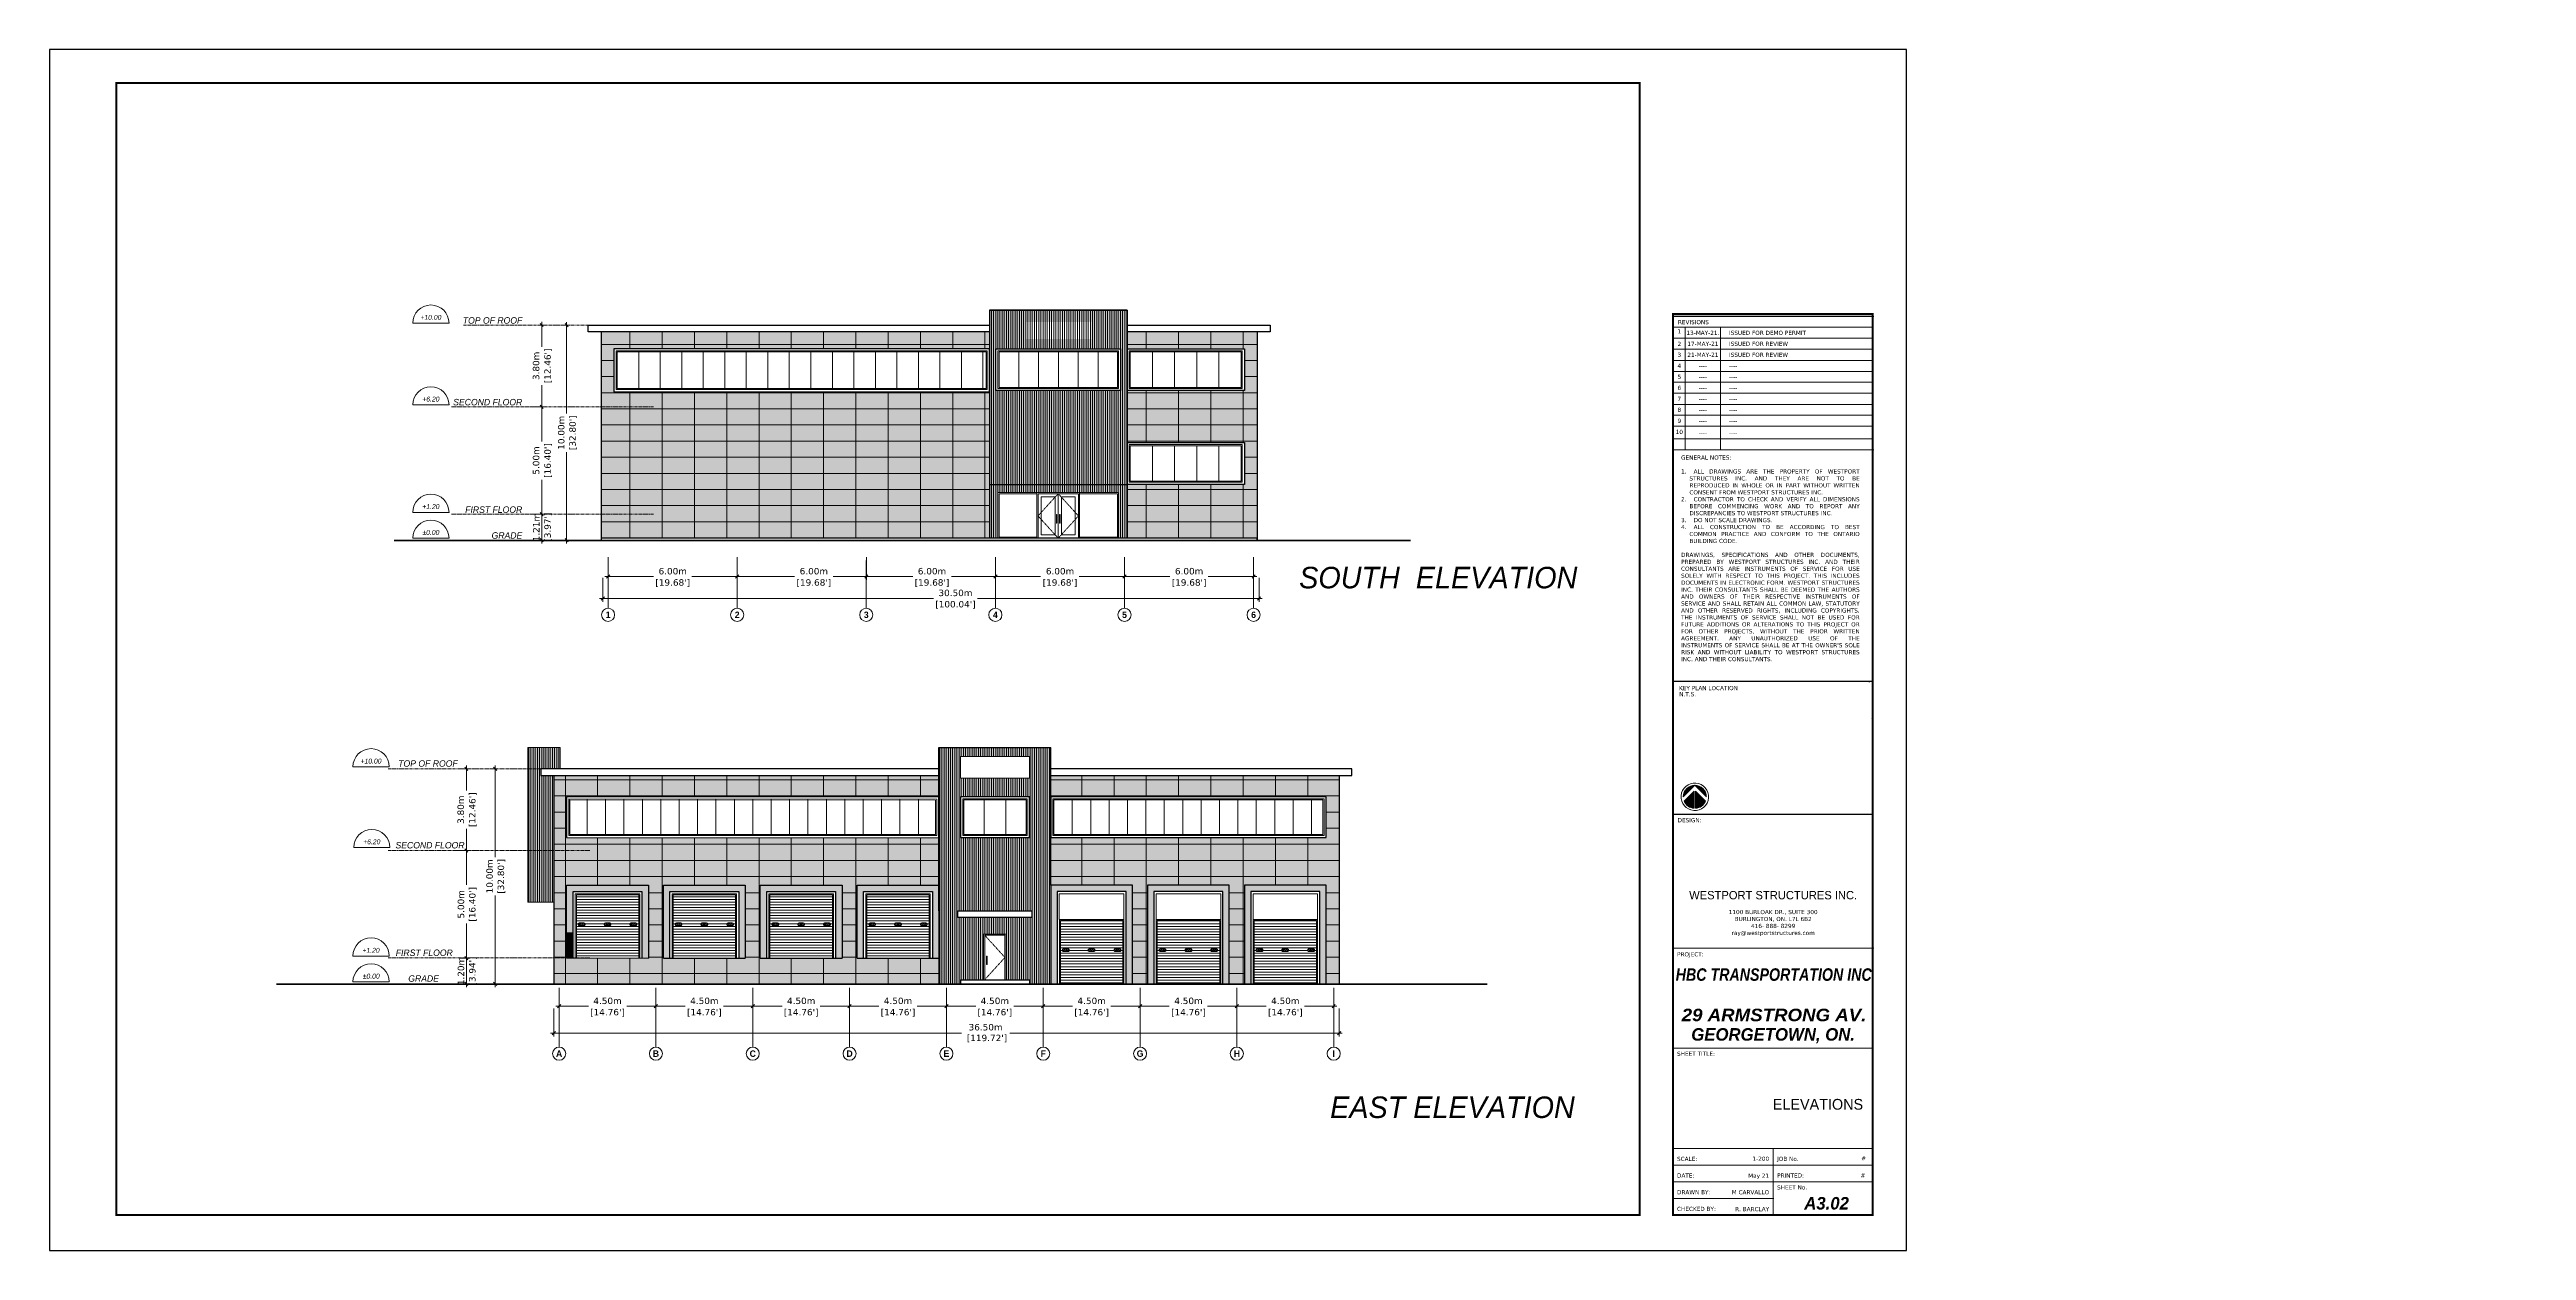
# Paper-space layout 'A2.01' of a CAD drawing. Header units: metres. Extents: x 0 to 576, y 0 to 279.
# The model-space entities are those that its viewports show. They can reach past a viewport. Long polylines and large blocks are cut down to what shows.
import ezdxf
from ezdxf.enums import TextEntityAlignment as Align

# ---------------------------------------------------------------- set-up
doc = ezdxf.new("R2018")
doc.units = ezdxf.units.M
doc.header["$XCLIPFRAME"] = 2
doc.linetypes.add('DASHED', pattern=[0.75, 0.5, -0.25])
doc.linetypes.add('PHANTOM2', pattern=[1.25, 0.625, -0.125, 0.125, -0.125, 0.125, -0.125])
doc.layers.get('DEFPOINTS').update_dxf_attribs({"lineweight": 5})
for name, color, linetype, lineweight in [('A-LEVEL LINES', 45, 'PHANTOM2', 9), ('A-LEVEL TEXT', 41, 'Continuous', 5), ('A-WALLS', 1, 'Continuous', 25), ('BRD-LINES', 202, 'Continuous', 5), ('BRD-TEXT', 3, 'Continuous', 5), ('BRD-THIN LINES', 7, 'Continuous', 5), ('E-0 ELEVATION_SECTION', 2, 'Continuous', 50), ('E-1 ELEVATION', 162, 'Continuous', 25), ('E-2 ELEVATION', 140, 'Continuous', 15), ('E-3 ELEVATION', 133, 'Continuous', 9), ('E-4 ELEVATION', 8, 'Continuous', 5), ('E-5 ELEVATION DASHED', 111, 'DASHED', 5), ('F line', 1, 'Continuous', 5), ('ST-GRID DIMS', 7, 'Continuous', 5), ('ST-GRID SYMBOLS', 202, 'Continuous', 5)]:
    doc.layers.add(name, color=color, linetype=linetype, lineweight=lineweight)
doc.layers.add('SP_BUILDINGS_NEW_HATCH', color=9, linetype='Continuous', lineweight=13, true_color=0x808080, transparency=0.5)
doc.styles.add('.LEVEL TEXT', font='GOTHICI.TTF', dxfattribs={"height": 0.3})
doc.styles.add('mg-arial-anno in S dims', font='verdana.ttf', dxfattribs={"height": 0.3})
doc.styles.get("Standard").update_dxf_attribs({"font": 'arial.ttf'})
doc.styles.add('STRUCTURE TEXT', font='GOTHICB.TTF', dxfattribs={"height": 0.125})
doc.styles.add('TITLE BLOCK BIG', font='GOTHICBI.TTF', dxfattribs={"height": 0.1875})
doc.styles.add('TITLE BLOCK MED 2', font='GOTHIC.TTF', dxfattribs={"height": 0.125})
doc.styles.add('TITLE BLOCK SMALL', font='verdana.ttf', dxfattribs={"height": 0.0625})
doc.dimstyles.new('MGC Dims SMALL', dxfattribs={"dimtxt": 0.3, "dimasz": 0.15, "dimexe": 0.15, "dimexo": 0.15, "dimgap": 0, "dimtad": 0, "dimzin": 0, "dimdsep": 46, "dimtxsty": 'mg-arial-anno in S dims', "dimblk": 'OBLIQUE', "dimcen": 0.15, "dimdle": 0.15, "dimclrd": 256, "dimclre": 256, "dimclrt": 256, "dimadec": 0, "dimazin": 0, "dimtfac": 1, "dimtofl": 0, "dimtmove": 2, "dimatfit": 2, "dimldrblk": 'OPEN90', "dimfxl": 1, "dimtolj": 1, "dimtzin": 0, "dimlwd": -1, "dimlwe": -1, "dimarcsym": 0})
picture_1 = doc.add_image_def('image1.jpg', size_in_pixel=(655, 450))
pattern_1 = [(90, (0, 0), (-0.1, 6e-18), [])]
pattern_2 = [(90, (0, 0), (-1.5, 9e-17), [])]
pattern_3 = [(0, (0, 0), (0, 0.75), [])]

# ---------------------------------------------------------------- blocks, each defined once
blk = doc.blocks.new('*X3')
at = {"color": 0}
for p, q in [((-62, 8), (27, 8)), ((-62, 5), (29, 5)), ((-61, 12), (22, 12)), ((-61, 10), (24, 10)), ((-60, 15), (19, 15)), ((-59, 20), (14, 20)), ((-59, 18), (17, 18)), ((-58, 22), (12, 22)), ((-57, 25), (9, 25)), ((-56, 28), (7, 28)), ((-54, 30), (4, 30)), ((-53, 32), (2, 32)), ((-51, 35), (-1, 35)), ((-49, 38), (-3, 38)), ((-47, 40), (-6, 40)), ((-45, 42), (-8, 42)), ((-43, 45), (-11, 45)), ((-40, 48), (-13, 48)), ((-37, 50), (-16, 50)), ((-33, 52), (-18, 52)), ((-29, 55), (-21, 55))]:
    blk.add_line(p, q, dxfattribs=at)
blk = doc.blocks.new('*X4')
at = {"color": 0}
for p, q in [((-62, -5), (29, -5)), ((-62, -8), (27, -8)), ((-61, -10), (24, -10)), ((-61, -12), (22, -12)), ((-60, -15), (19, -15)), ((-59, -18), (17, -18)), ((-59, -20), (14, -20)), ((-58, -22), (12, -22)), ((-57, -25), (9, -25)), ((-56, -28), (7, -28)), ((-54, -30), (4, -30)), ((-53, -32), (2, -32)), ((-51, -35), (-1, -35)), ((-49, -38), (-3, -38)), ((-47, -40), (-6, -40)), ((-45, -42), (-8, -42)), ((-43, -45), (-11, -45)), ((-40, -48), (-13, -48)), ((-37, -50), (-16, -50)), ((-33, -52), (-18, -52)), ((-29, -55), (-21, -55))]:
    blk.add_line(p, q, dxfattribs=at)
blk = doc.blocks.new('*X5')
at = {"color": 0}
for p, q in [((2, -60), (16, -60)), ((5, -58), (23, -58)), ((7, -55), (29, -55)), ((10, -52), (33, -52)), ((12, -50), (37, -50)), ((15, -48), (40, -48)), ((17, -45), (43, -45)), ((20, -42), (45, -42)), ((22, -40), (47, -40)), ((25, -38), (49, -38)), ((27, -35), (51, -35)), ((30, -32), (53, -32)), ((32, -30), (54, -30)), ((35, -28), (56, -28)), ((37, -25), (57, -25)), ((40, -22), (58, -22)), ((42, -20), (59, -20)), ((45, -18), (59, -18)), ((47, -15), (60, -15)), ((50, -12), (61, -12)), ((52, -10), (61, -10)), ((55, -8), (62, -8)), ((57, -5), (62, -5)), ((60, -2), (62, -2))]:
    blk.add_line(p, q, dxfattribs=at)
blk = doc.blocks.new('*X6')
at = {"color": 0}
for p, q in [((2, 60), (16, 60)), ((5, 58), (23, 58)), ((7, 55), (29, 55)), ((10, 52), (33, 52)), ((12, 50), (37, 50)), ((15, 48), (40, 48)), ((17, 45), (43, 45)), ((20, 42), (45, 42)), ((22, 40), (47, 40)), ((25, 38), (49, 38)), ((27, 35), (51, 35)), ((30, 32), (53, 32)), ((32, 30), (54, 30)), ((35, 28), (56, 28)), ((37, 25), (57, 25)), ((40, 22), (58, 22)), ((42, 20), (59, 20)), ((45, 18), (59, 18)), ((47, 15), (60, 15)), ((50, 12), (61, 12)), ((52, 10), (61, 10)), ((55, 8), (62, 8)), ((57, 5), (62, 5)), ((60, 2), (62, 2)), ((62, 0), (62, 0))]:
    blk.add_line(p, q, dxfattribs=at)
blk = doc.blocks.new('A$C620E51BF')
for p, q in [((4.91, 9.03), (0.8, 4.91)), ((4.91, 9.03), (9.03, 4.91)), ((1.1, 3.36), (4.71, 6.97)), ((4.71, 6.97), (4.71, 0.79)), ((8.73, 3.36), (5.11, 6.97)), ((5.11, 0.79), (5.11, 6.97))]:
    blk.add_line(p, q)
at = {"extrusion": (0, 0, -1)}
blk.add_ellipse((4.91, 4.9), major_axis=(-4.9, 0.39), ratio=1, dxfattribs=at)
for start_param, end_param in [(6.206295, 7.773697), (1.490512, 3.057915), (4.680511, 5.818313), (3.445897, 4.583699)]:
    blk.add_ellipse((4.91, 4.9), major_axis=(-4.1, 0.33), ratio=1, start_param=start_param, end_param=end_param, dxfattribs=at)
at = {"xscale": 0.0663863712999671, "yscale": 0.0663863712999671, "zscale": 0.0110643952166795, "rotation": 89.99999999999999}
for name in ['*X6', '*X5', '*X3', '*X4']:
    blk.add_blockref(name, (4.91, 4.9), dxfattribs=at)
blk = doc.blocks.new('*U43')
at = {"layer": 'F line', "ltscale": 100}
h = blk.add_hatch(dxfattribs=at)
h.set_pattern_fill('AR-CONC', color=95, scale=0.006111)
h.set_pattern_definition([(50, (-228.60933, -19.48155), (0.0438325667, -0.0038348527), [0.004583333, -0.050416667]), (355, (-228.60933, -19.48155), (-0.008479248, 0.045967297), [0.003666667, -0.040333333]), (100.451444, (-228.605676, -19.48187), (0.0353533184, 0.042132444), [0.003895234, -0.0428475735]), (46.1842, (-228.60933, -19.46933), (0.065220304, -0.010115067), [0.006875, -0.075625]), (96.635635, (-228.603894, -19.47017), (0.05711823, 0.05952947), [0.005842854, -0.064271396]), (351.184164, (-228.60933, -19.46933), (0.05711823, 0.05952947), [0.0055, -0.0605]), (21, (-228.603218, -19.472383), (0.036477653, -0.024604488), [0.004583333, -0.050416667]), (326, (-228.603218, -19.472383), (0.01486927, 0.044314725), [0.003666667, -0.040333333]), (71.451445, (-228.600178, -19.474434), (0.051346923, 0.019710237), [0.003895234, -0.0428475735]), (37.5, (-228.609329, -19.48155), (0.0007431023, 0.0203435133), [0, -0.0398444444, 0, -0.0409444444, 0, -0.040486111]), (7.5, (-228.609329, -19.48155), (0.0160764717, 0.024102938), [0, -0.0233444444, 0, -0.0389277778, 0, -0.0154305556]), (327.5, (-228.622957, -19.48155), (0.0326224822, -0.0013783533), [0, -0.0152777778, 0, -0.0476666667, 0, -0.06325]), (317.5, (-228.629068, -19.48155), (0.0356391548, 0.0061175267), [0, -0.019861111, 0, -0.0316555556, 0, -0.0449166667])])
h.paths.add_polyline_path([(29.009, 7.928), (29.668, 7.922)], flags=16)
at = {"ltscale": 0.1}
blk.add_lwpolyline([(6.994, 0), (23.994, 0), (23.994, 11), (6.994, 11)], close=True, dxfattribs=at)
for p in [(22.772, 0.782), (22.772, 0.629), (22.772, 0.477)]:
    blk.add_point(p)
at = {"layer": 'BRD-LINES'}
for p, q in [((23.683, 8.556), (21.86, 8.556)), ((23.683, 8.456), (21.86, 8.456)), ((23.683, 8.355), (21.86, 8.355)), ((23.683, 8.254), (21.86, 8.254)), ((23.683, 8.153), (21.86, 8.153)), ((23.683, 8.052), (21.86, 8.052)), ((23.683, 7.952), (21.86, 7.952)), ((23.683, 7.851), (21.86, 7.851)), ((23.683, 7.75), (21.86, 7.75)), ((21.966, 7.75), (21.966, 7.334)), ((22.291, 7.75), (22.291, 7.334)), ((23.683, 7.65), (21.86, 7.65)), ((23.683, 7.549), (21.86, 7.549)), ((23.683, 7.435), (21.86, 7.435)), ((21.855, 0.782), (23.688, 0.782)), ((21.855, 0.629), (23.688, 0.629)), ((21.855, 0.477), (22.772, 0.477))]:
    blk.add_line(p, q, dxfattribs=at)
blk.add_lwpolyline([(6.998, 0), (6.998, 11), (23.994, 11), (23.994, 0), (6.994, 0)], close=True, dxfattribs=at)
at = {"layer": 'BRD-LINES', "const_width": 0.0191}
for points in [[(7.605, 10.694), (21.549, 10.694), (21.549, 0.324), (7.605, 0.324)], [(21.855, 0.324), (23.683, 0.324), (23.683, 8.576), (21.855, 8.576)]]:
    blk.add_lwpolyline(points, close=True, dxfattribs=at)
at = {"layer": 'BRD-LINES', "const_width": 0.00917, "flags": 128}
for points in [[(21.86, 8.556), (23.694, 8.556)], [(21.85, 7.334), (23.683, 7.334)], [(21.86, 7.334), (23.694, 7.334)], [(21.85, 5.215), (23.683, 5.215)], [(21.85, 3.992), (23.683, 3.992)], [(21.86, 2.77), (23.694, 2.77)], [(21.855, 1.852), (23.688, 1.852)], [(21.855, 0.935), (23.688, 0.935)], [(22.772, 0.324), (22.772, 0.935)]]:
    blk.add_lwpolyline(points, dxfattribs=at)
at = {"layer": 'BRD-TEXT'}
for p, q in [((21.967, 8.456), (21.967, 7.75)), ((22.291, 8.456), (22.291, 7.75))]:
    blk.add_line(p, q, dxfattribs=at)
at = {"layer": 'BRD-THIN LINES', "ltscale": 0.1}
for p, q in [((23.648, 5.204), (23.657, 5.215)), ((23.676, 4.875), (23.683, 4.869))]:
    blk.add_line(p, q, dxfattribs=at)
at = {"layer": 'BRD-LINES', "color": 7, "xscale": 0.02560439062498781, "yscale": 0.02560439062498781, "zscale": 0.02560439062498781}
blk.add_blockref('A$C620E51BF', (21.929, 4.03), dxfattribs=at)
at = {"layer": 'BRD-TEXT', "style": 'TITLE BLOCK SMALL'}
for s, p in [('1', (21.913, 8.418)), ('2', (21.913, 8.304)), ('3', (21.913, 8.204)), ('4', (21.913, 8.103)), ('5', (21.913, 8.002)), ('6', (21.913, 7.901)), ('8', (21.913, 7.7)), ('7', (21.913, 7.801)), ('10', (21.913, 7.498)), ('9', (21.913, 7.599))]:
    blk.add_text(s, height=0.0382, dxfattribs=at).set_placement(p, align=Align.MIDDLE_CENTER)
for s, height, p in [('REVISIONS', 0.0382, (21.9, 8.484)), ('KEY PLAN LOCATION', 0.03819, (21.91, 5.132)), ('DESIGN:', 0.0382, (21.897, 3.922)), ('PROJECT:', 0.0382, (21.892, 2.694)), ('SHEET TITLE:', 0.03819, (21.892, 1.783)), ('SCALE:', 0.0382, (21.892, 0.82)), ('DATE:', 0.0382, (21.892, 0.668)), ('JOB No.', 0.0382, (22.808, 0.82)), ('PRINTED:', 0.0382, (22.808, 0.668)), ('DRAWN BY:', 0.0382, (21.892, 0.515)), ('SHEET No.', 0.0382, (22.808, 0.559)), ('CHECKED BY:', 0.03819, (21.892, 0.362))]:
    blk.add_text(s, height=height, dxfattribs=at).set_placement(p)
blk.add_text('N.T.S.', height=0.0382, dxfattribs=at).set_placement((21.912, 5.065), align=Align.BOTTOM_LEFT)
at = {"layer": 'BRD-TEXT', "ltscale": 0.1, "insert": (21.929, 7.282), "char_height": 0.038194, "attachment_point": 1, "style": 'TITLE BLOCK SMALL'}
blk.add_mtext_dynamic_manual_height_columns("\\pxsm1;GENERAL NOTES:\\P\\pqj;\\P\\pi-2,l2,t3;1.^IALL DRAWINGS ARE THE PROPERTY OF WESTPORT STRUCTURES INC. AND THEY ARE NOT TO BE REPRODUCED IN WHOLE OR IN PART WITHOUT WRITTEN CONSENT FROM WESTPORT STRUCTURES INC.\\P2.^ICONTRACTOR TO CHECK AND VERIFY ALL DIMENSIONS BEFORE COMMENCING WORK AND TO REPORT ANY DISCREPANCIES TO WESTPORT STRUCTURES INC.\\P3.^IDO NOT SCALE DRAWINGS.\\P4.^IALL CONSTRUCTION TO BE ACCORDING TO BEST COMMON PRACTICE AND CONFORM TO THE ONTARIO BUILDING CODE.\\P\\pi0,l0,tz;\\PDRAWINGS, SPECIFICATIONS AND OTHER DOCUMENTS, PREPARED BY WESTPORT STRUCTURES INC. AND THEIR CONSULTANTS ARE INSTRUMENTS OF SERVICE FOR USE SOLELY WITH RESPECT TO THIS PROJECT. THIS INCLUDES DOCUMENTS IN ELECTRONIC FORM. WESTPORT STRUCTURES INC. THEIR CONSULTANTS SHALL BE DEEMED THE AUTHORS AND OWNERS OF THEIR RESPECTIVE INSTRUMENTS OF SERVICE AND SHALL RETAIN ALL COMMON LAW, STATUTORY AND OTHER RESERVED RIGHTS, INCLUDING COPYRIGHTS. THE INSTRUMENTS OF SERVICE SHALL NOT BE USED FOR FUTURE ADDITIONS OR ALTERATIONS TO THIS PROJECT OR FOR OTHER PROJECTS, WITHOUT THE PRIOR WRITTEN AGREEMENT. ANY UNAUTHORIZED USE OF THE INSTRUMENTS OF SERVICE SHALL BE AT THE OWNER'S SOLE RISK AND WITHOUT LIABILITY TO WESTPORT STRUCTURES INC. AND THEIR CONSULTANTS.", width=1.63003, gutter_width=0.382, heights=[0], dxfattribs=at)
at = {"layer": 'BRD-TEXT', "insert": (22.772, 3.254), "char_height": 0.07639, "width": 2.36316, "attachment_point": 5, "style": 'TITLE BLOCK MED 2'}
blk.add_mtext('WESTPORT STRUCTURES INC.\\P', dxfattribs=at)
at = {"layer": 'BRD-TEXT', "insert": (22.772, 2.999), "char_height": 0.03819, "attachment_point": 5, "style": 'TITLE BLOCK SMALL'}
blk.add_mtext_dynamic_manual_height_columns('\\pxsm1,qc;1100 BURLOAK DR., SUITE 300\\PBURLINGTON, ON. L7L 6B2\\P416- 888- 8299\\Pray@westportstructures.com', width=1.74176, gutter_width=0.191, heights=[0.653], dxfattribs=at)
at = {"layer": 'BRD-TEXT', "ltscale": 0.1}
for tag, height, style, p in [('REV_1_DATE', 0.0382, 'TITLE BLOCK SMALL', (22.129, 8.405)), ('REV_2_DATE', 0.0382, 'TITLE BLOCK SMALL', (22.129, 8.304)), ('REV_3_DATE', 0.0382, 'TITLE BLOCK SMALL', (22.129, 8.204)), ('REV_4_DATE', 0.0382, 'TITLE BLOCK SMALL', (22.129, 8.103)), ('REV_5_DATE', 0.0382, 'TITLE BLOCK SMALL', (22.129, 8.002)), ('REV_6_DATE', 0.0382, 'TITLE BLOCK SMALL', (22.129, 7.902)), ('REV_7_DATE', 0.0382, 'TITLE BLOCK SMALL', (22.129, 7.801)), ('REV_8_DATE', 0.0382, 'TITLE BLOCK SMALL', (22.129, 7.7)), ('REV_10_DATE', 0.0382, 'TITLE BLOCK SMALL', (22.129, 7.485)), ('REV_9_DATE', 0.0382, 'TITLE BLOCK SMALL', (22.129, 7.599)), ('SHEET_NO', 0.115, 'TITLE BLOCK BIG', (23.261, 0.433))]:
    blk.add_attdef(tag, text='', height=height, dxfattribs=dict(at, style=style)).set_placement(p, align=Align.MIDDLE_CENTER)
at = {"layer": 'BRD-TEXT', "ltscale": 0.1, "style": 'TITLE BLOCK SMALL'}
for tag, p in [('REV_1_DETAIL', (22.367, 8.405)), ('REV_2_DETAIL', (22.367, 8.304)), ('REV_3_DETAIL', (22.367, 8.204)), ('REV_4_DETAIL', (22.367, 8.103)), ('REV_5_DETAIL', (22.367, 8.002)), ('REV_6_DETAIL', (22.367, 7.902)), ('REV_7_DETAIL', (22.367, 7.801)), ('REV_8_DETAIL', (22.367, 7.7)), ('REV_9_DETAIL', (22.367, 7.599)), ('REV_10_DETAIL', (22.367, 7.485))]:
    blk.add_attdef(tag, text='', height=0.0382, dxfattribs=at).set_placement(p, align=Align.MIDDLE_LEFT)
at = {"layer": 'BRD-TEXT', "ltscale": 0.1, "style": 'TITLE BLOCK BIG', "width": 0.85}
blk.add_attdef('PROJ_TITLE', text='', height=0.115, dxfattribs=at).set_placement((22.777, 2.585), align=Align.TOP_CENTER)
at = {"layer": 'BRD-TEXT', "ltscale": 0.1, "style": 'TITLE BLOCK BIG', "width": 1.108315}
blk.add_attdef('ADDRESS', text='', height=0.115, dxfattribs=at).set_placement((21.935, 2.1), (23.625, 2.1), align=Align.FIT)
at = {"layer": 'BRD-TEXT', "ltscale": 0.1, "style": 'TITLE BLOCK BIG'}
blk.add_attdef('CITY', text='', height=0.115, dxfattribs=at).set_placement((22.772, 2.037), align=Align.TOP_CENTER)
at = {"layer": 'BRD-TEXT', "lineweight": 30, "flags": 104}
blk.add_attdef('SHEET-TITLE', text='', height=0.115, dxfattribs=at).set_placement((22.769, 1.388), align=Align.MIDDLE_CENTER)
at = {"layer": 'BRD-TEXT', "ltscale": 0.1, "style": 'TITLE BLOCK SMALL'}
for tag, p in [('SCALE', (22.735, 0.841)), ('DATE', (22.735, 0.685)), ('DRAWN_BY', (22.735, 0.534)), ('CHECKED_BY', (22.735, 0.379))]:
    blk.add_attdef(tag, text='', height=0.0382, dxfattribs=at).set_placement(p, align=Align.MIDDLE_RIGHT)
for tag, p in [('PRINTED', (23.615, 0.656)), ('JOB_NO', (23.622, 0.814))]:
    blk.add_attdef(tag, text='', height=0.0382, dxfattribs=at).set_placement(p, align=Align.BOTTOM_RIGHT)
image = blk.add_image(picture_1, insert=(21.855, 3.992), size_in_units=(1.828, 1.256))
image.set_boundary_path([(-0.5, 11.54), (654.5, 449.5)])
blk = doc.blocks.new('ELEVATION CALL OUT')
at = {"ltscale": 0.05}
blk.add_line((0, 0), (44.2, 0), dxfattribs=at)
blk.add_arc((22.1, 0), 22.1, 0, 180, dxfattribs=at)
at = {"ltscale": 0.05, "style": '.LEVEL TEXT'}
blk.add_attdef('LEVEL_HEIGHT', text='', height=6, dxfattribs=at).set_placement((22.1, 7), align=Align.MIDDLE_CENTER)
blk = doc.blocks.new('_Oblique')
at = {"color": 0, "linetype": 'ByBlock', "lineweight": -2}
blk.add_line((-0.5, -0.5), (0.5, 0.5), dxfattribs=at)
blk = doc.blocks.new('*D146')
at = {"layer": 'DEFPOINTS', "color": 0, "transparency": 16777216}
for p in [(1227.99, 818.21), (1228.4, 818.21), (1225.39, 817.01)]:
    blk.add_point(p, dxfattribs=at)
at = {"layer": 'ST-GRID DIMS', "transparency": 16777216}
for p, q in [((1228.14, 818.21), (1228.55, 818.21)), ((1228.4, 816.86), (1228.4, 818.36)), ((1225.54, 817.01), (1228.55, 817.01))]:
    blk.add_line(p, q, dxfattribs=at)
at = {"layer": 'ST-GRID DIMS', "transparency": 16777216, "xscale": 0.15, "yscale": 0.15, "zscale": 0.15}
for p, rotation in [((1228.4, 818.21), 90), ((1228.4, 817.01), 270)]:
    blk.add_blockref('_Oblique', p, dxfattribs=dict(at, rotation=rotation))
at = {"layer": 'ST-GRID DIMS', "transparency": 16777216, "char_height": 0.3, "attachment_point": 5, "rotation": 90, "style": 'mg-arial-anno in S dims'}
for s, insert in [('\\A1;1.20m', (1228.15, 817.61)), ("\\A1;[3.94']", (1228.7, 817.61))]:
    blk.add_mtext(s, dxfattribs=dict(at, insert=insert))
blk = doc.blocks.new('_Open90')
at = {"color": 0, "linetype": 'ByBlock', "lineweight": -2}
for p, q in [((0, 0), (-1, 0)), ((-0.5, 0.5), (0, 0)), ((0, 0), (-0.5, -0.5))]:
    blk.add_line(p, q, dxfattribs=at)
blk = doc.blocks.new('*D147')
at = {"layer": 'DEFPOINTS', "color": 0, "transparency": 16777216}
for p in [(1227.7, 823.21), (1228.4, 823.21), (1227.99, 818.21)]:
    blk.add_point(p, dxfattribs=at)
at = {"layer": 'ST-GRID DIMS', "transparency": 16777216}
for p, q in [((1227.85, 823.21), (1228.55, 823.21)), ((1228.4, 823.36), (1228.4, 821.61)), ((1228.4, 818.06), (1228.4, 819.82)), ((1228.14, 818.21), (1228.55, 818.21))]:
    blk.add_line(p, q, dxfattribs=at)
at = {"layer": 'ST-GRID DIMS', "transparency": 16777216, "xscale": 0.15, "yscale": 0.15, "zscale": 0.15}
for p, rotation in [((1228.4, 823.21), 90), ((1228.4, 818.21), 270)]:
    blk.add_blockref('_Oblique', p, dxfattribs=dict(at, rotation=rotation))
at = {"layer": 'ST-GRID DIMS', "transparency": 16777216, "char_height": 0.3, "attachment_point": 5, "rotation": 90, "style": 'mg-arial-anno in S dims'}
for s, insert in [('\\A1;5.00m', (1228.15, 820.71)), ("\\A1;[16.40']", (1228.7, 820.71))]:
    blk.add_mtext(s, dxfattribs=dict(at, insert=insert))
blk = doc.blocks.new('*D148')
at = {"layer": 'DEFPOINTS', "color": 0, "transparency": 16777216}
for p in [(1228.01, 827.01), (1228.4, 827.01), (1227.7, 823.21)]:
    blk.add_point(p, dxfattribs=at)
at = {"layer": 'ST-GRID DIMS', "transparency": 16777216}
for p, q in [((1228.16, 827.01), (1228.55, 827.01)), ((1228.4, 827.16), (1228.4, 826.01)), ((1227.85, 823.21), (1228.55, 823.21)), ((1228.4, 823.06), (1228.4, 824.22))]:
    blk.add_line(p, q, dxfattribs=at)
at = {"layer": 'ST-GRID DIMS', "transparency": 16777216, "xscale": 0.15, "yscale": 0.15, "zscale": 0.15}
for p, rotation in [((1228.4, 827.01), 90), ((1228.4, 823.21), 270)]:
    blk.add_blockref('_Oblique', p, dxfattribs=dict(at, rotation=rotation))
at = {"layer": 'ST-GRID DIMS', "transparency": 16777216, "char_height": 0.3, "attachment_point": 5, "rotation": 90, "style": 'mg-arial-anno in S dims'}
for s, insert in [('\\A1;3.80m', (1228.14, 825.11)), ("\\A1;[12.46']", (1228.7, 825.11))]:
    blk.add_mtext(s, dxfattribs=dict(at, insert=insert))
blk = doc.blocks.new('GATE DOOR')
h = blk.add_hatch()
h.set_pattern_fill('ANSI31', color=256, scale=1000, angle=135, style=0)
h.set_pattern_definition([(180, (-426965.95, 164310.56), (-2e-14, -125), [])])
h.paths.add_polyline_path([(50, 2950), (2950, 2950), (2950, 0), (50, 0)])
edge = h.paths.add_edge_path(flags=16)
edge.add_line((200, 1640), (400, 1640))
edge.add_arc((400, 1580), 60, 0, 90, ccw=False)
edge.add_line((460, 1580), (460, 1570))
edge.add_arc((400, 1570), 60, -90, 0, ccw=False)
edge.add_line((400, 1510), (200, 1510))
edge.add_arc((200, 1570), 60, 180, 270, ccw=False)
edge.add_line((140, 1570), (140, 1580))
edge.add_arc((200, 1580), 60, 90, 180, ccw=False)
edge = h.paths.add_edge_path(flags=16)
edge.add_line((1400, 1640), (1600, 1640))
edge.add_arc((1600, 1580), 60, 0, 90, ccw=False)
edge.add_line((1660, 1580), (1660, 1570))
edge.add_arc((1600, 1570), 60, -90, 0, ccw=False)
edge.add_line((1600, 1510), (1400, 1510))
edge.add_arc((1400, 1570), 60, 180, 270, ccw=False)
edge.add_line((1340, 1570), (1340, 1580))
edge.add_arc((1400, 1580), 60, 90, 180, ccw=False)
edge = h.paths.add_edge_path(flags=16)
edge.add_line((2600, 1640), (2800, 1640))
edge.add_arc((2800, 1580), 60, 0, 90, ccw=False)
edge.add_line((2860, 1580), (2860, 1570))
edge.add_arc((2800, 1570), 60, -90, 0, ccw=False)
edge.add_line((2800, 1510), (2600, 1510))
edge.add_arc((2600, 1570), 60, 180, 270, ccw=False)
edge.add_line((2540, 1570), (2540, 1580))
edge.add_arc((2600, 1580), 60, 90, 180, ccw=False)
h = blk.add_hatch()
h.set_pattern_fill('ANSI31', color=256, scale=500, style=0)
h.set_pattern_definition([(45, (259856.3, 164310.564), (-44.194174, 44.194174), [])])
edge = h.paths.add_edge_path()
edge.add_line((200, 1630), (400, 1630))
edge.add_arc((400, 1580), 50, 0, 90, ccw=False)
edge.add_line((450, 1580), (450, 1570))
edge.add_arc((400, 1570), 50, -90, 0, ccw=False)
edge.add_line((400, 1520), (200, 1520))
edge.add_arc((200, 1570), 50, 180, 270, ccw=False)
edge.add_line((150, 1570), (150, 1580))
edge.add_arc((200, 1580), 50, 90, 180, ccw=False)
h = blk.add_hatch()
h.set_pattern_fill('ANSI31', color=256, scale=500, style=0)
h.set_pattern_definition([(45, (261056.3, 164310.564), (-44.194174, 44.194174), [])])
edge = h.paths.add_edge_path()
edge.add_line((1400, 1630), (1600, 1630))
edge.add_arc((1600, 1580), 50, 0, 90, ccw=False)
edge.add_line((1650, 1580), (1650, 1570))
edge.add_arc((1600, 1570), 50, -90, 0, ccw=False)
edge.add_line((1600, 1520), (1400, 1520))
edge.add_arc((1400, 1570), 50, 180, 270, ccw=False)
edge.add_line((1350, 1570), (1350, 1580))
edge.add_arc((1400, 1580), 50, 90, 180, ccw=False)
h = blk.add_hatch()
h.set_pattern_fill('ANSI31', color=256, scale=500, style=0)
h.set_pattern_definition([(45, (262256.3, 164310.564), (-44.194174, 44.194174), [])])
edge = h.paths.add_edge_path()
edge.add_line((2600, 1630), (2800, 1630))
edge.add_arc((2800, 1580), 50, 0, 90, ccw=False)
edge.add_line((2850, 1580), (2850, 1570))
edge.add_arc((2800, 1570), 50, -90, 0, ccw=False)
edge.add_line((2800, 1520), (2600, 1520))
edge.add_arc((2600, 1570), 50, 180, 270, ccw=False)
edge.add_line((2550, 1570), (2550, 1580))
edge.add_arc((2600, 1580), 50, 90, 180, ccw=False)
for points in [[(0, 0), (0, 3000), (3000, 3000), (3000, 0)], [(3000, 0), (0, 0)]]:
    blk.add_lwpolyline(points)
blk.add_lwpolyline([(50, 2950), (2950, 2950), (2950, 0), (50, 0)], close=True)
for points in [[(200, 1640), (400, 1640, -0.4142136), (460, 1580), (460, 1570, -0.4142136), (400, 1510), (200, 1510, -0.4142136), (140, 1570), (140, 1580, -0.4142136)], [(200, 1630), (400, 1630, -0.4142136), (450, 1580), (450, 1570, -0.4142136), (400, 1520), (200, 1520, -0.4142136), (150, 1570), (150, 1580, -0.4142136)], [(1400, 1640), (1600, 1640, -0.4142136), (1660, 1580), (1660, 1570, -0.4142136), (1600, 1510), (1400, 1510, -0.4142136), (1340, 1570), (1340, 1580, -0.4142136)], [(1400, 1630), (1600, 1630, -0.4142136), (1650, 1580), (1650, 1570, -0.4142136), (1600, 1520), (1400, 1520, -0.4142136), (1350, 1570), (1350, 1580, -0.4142136)], [(2600, 1640), (2800, 1640, -0.4142136), (2860, 1580), (2860, 1570, -0.4142136), (2800, 1510), (2600, 1510, -0.4142136), (2540, 1570), (2540, 1580, -0.4142136)], [(2600, 1630), (2800, 1630, -0.4142136), (2850, 1580), (2850, 1570, -0.4142136), (2800, 1520), (2600, 1520, -0.4142136), (2550, 1570), (2550, 1580, -0.4142136)]]:
    blk.add_lwpolyline(points, format="xyb", close=True)
blk = doc.blocks.new('*D149')
at = {"layer": 'DEFPOINTS', "color": 0, "transparency": 16777216}
for p in [(1231.49, 838.85), (1231.9, 838.85), (1231.49, 837.64)]:
    blk.add_point(p, dxfattribs=at)
at = {"layer": 'ST-GRID DIMS', "transparency": 16777216}
for p, q in [((1231.64, 838.85), (1232.05, 838.85)), ((1231.9, 837.49), (1231.9, 839)), ((1231.64, 837.64), (1232.05, 837.64))]:
    blk.add_line(p, q, dxfattribs=at)
at = {"layer": 'ST-GRID DIMS', "transparency": 16777216, "xscale": 0.15, "yscale": 0.15, "zscale": 0.15}
for p, rotation in [((1231.9, 838.85), 90), ((1231.9, 837.64), 270)]:
    blk.add_blockref('_Oblique', p, dxfattribs=dict(at, rotation=rotation))
at = {"layer": 'ST-GRID DIMS', "transparency": 16777216, "char_height": 0.3, "attachment_point": 5, "rotation": 90, "style": 'mg-arial-anno in S dims'}
for s, insert in [('\\A1;1.21m', (1231.65, 838.25)), ("\\A1;[3.97']", (1232.2, 838.25))]:
    blk.add_mtext(s, dxfattribs=dict(at, insert=insert))
blk = doc.blocks.new('*D150')
at = {"layer": 'DEFPOINTS', "color": 0, "transparency": 16777216}
for p in [(1231.55, 843.85), (1231.9, 843.85), (1231.49, 838.85)]:
    blk.add_point(p, dxfattribs=at)
at = {"layer": 'ST-GRID DIMS', "transparency": 16777216}
for p, q in [((1231.7, 843.85), (1232.05, 843.85)), ((1231.9, 844), (1231.9, 842.24)), ((1231.9, 838.7), (1231.9, 840.45)), ((1231.64, 838.85), (1232.05, 838.85))]:
    blk.add_line(p, q, dxfattribs=at)
at = {"layer": 'ST-GRID DIMS', "transparency": 16777216, "xscale": 0.15, "yscale": 0.15, "zscale": 0.15}
for p, rotation in [((1231.9, 843.85), 90), ((1231.9, 838.85), 270)]:
    blk.add_blockref('_Oblique', p, dxfattribs=dict(at, rotation=rotation))
at = {"layer": 'ST-GRID DIMS', "transparency": 16777216, "char_height": 0.3, "attachment_point": 5, "rotation": 90, "style": 'mg-arial-anno in S dims'}
for s, insert in [('\\A1;5.00m', (1231.64, 841.35)), ("\\A1;[16.40']", (1232.2, 841.35))]:
    blk.add_mtext(s, dxfattribs=dict(at, insert=insert))
blk = doc.blocks.new('*D151')
at = {"layer": 'DEFPOINTS', "color": 0, "transparency": 16777216}
for p in [(1231.6, 847.65), (1231.9, 847.65), (1231.55, 843.85)]:
    blk.add_point(p, dxfattribs=at)
at = {"layer": 'ST-GRID DIMS', "transparency": 16777216}
for p, q in [((1231.75, 847.65), (1232.05, 847.65)), ((1231.9, 847.8), (1231.9, 846.64)), ((1231.7, 843.85), (1232.05, 843.85)), ((1231.9, 843.7), (1231.9, 844.85))]:
    blk.add_line(p, q, dxfattribs=at)
at = {"layer": 'ST-GRID DIMS', "transparency": 16777216, "xscale": 0.15, "yscale": 0.15, "zscale": 0.15}
for p, rotation in [((1231.9, 847.65), 90), ((1231.9, 843.85), 270)]:
    blk.add_blockref('_Oblique', p, dxfattribs=dict(at, rotation=rotation))
at = {"layer": 'ST-GRID DIMS', "transparency": 16777216, "char_height": 0.3, "attachment_point": 5, "rotation": 90, "style": 'mg-arial-anno in S dims'}
for s, insert in [('\\A1;3.80m', (1231.64, 845.75)), ("\\A1;[12.46']", (1232.2, 845.75))]:
    blk.add_mtext(s, dxfattribs=dict(at, insert=insert))
blk = doc.blocks.new('*U104')
at = {"ltscale": 0.05}
blk.add_line((0, 12), (0, 99.6), dxfattribs=at)
blk.add_circle((0, 0), 12, dxfattribs=at)
at = {"ltscale": 0.05, "style": 'STRUCTURE TEXT'}
blk.add_attdef('GRID_NO', text='', height=15, dxfattribs=at).set_placement((0, 0), align=Align.MIDDLE)
blk = doc.blocks.new('*D152')
at = {"layer": 'DEFPOINTS', "color": 0, "transparency": 16777216}
for p in [(1237.21, 816.97), (1241.71, 816.97), (1241.71, 815.97)]:
    blk.add_point(p, dxfattribs=at)
at = {"layer": 'ST-GRID DIMS', "transparency": 16777216}
for p, q in [((1237.21, 816.82), (1237.21, 815.82)), ((1241.71, 816.82), (1241.71, 815.82)), ((1237.06, 815.97), (1238.57, 815.97)), ((1241.86, 815.97), (1240.35, 815.97))]:
    blk.add_line(p, q, dxfattribs=at)
at = {"layer": 'ST-GRID DIMS', "transparency": 16777216, "xscale": 0.15, "yscale": 0.15, "zscale": 0.15, "rotation": 180}
blk.add_blockref('_Oblique', (1237.21, 815.97), dxfattribs=at)
at = {"layer": 'ST-GRID DIMS', "transparency": 16777216, "xscale": 0.15, "yscale": 0.15, "zscale": 0.15}
blk.add_blockref('_Oblique', (1241.71, 815.97), dxfattribs=at)
at = {"layer": 'ST-GRID DIMS', "transparency": 16777216, "char_height": 0.3, "attachment_point": 5, "style": 'mg-arial-anno in S dims'}
for s, insert in [('\\A1;4.50m', (1239.46, 816.22)), ("\\A1;[14.76']", (1239.46, 815.67))]:
    blk.add_mtext(s, dxfattribs=dict(at, insert=insert))
blk = doc.blocks.new('*D153')
at = {"layer": 'DEFPOINTS', "color": 0, "transparency": 16777216}
for p in [(1241.71, 816.97), (1246.21, 816.97), (1246.21, 815.97)]:
    blk.add_point(p, dxfattribs=at)
at = {"layer": 'ST-GRID DIMS', "transparency": 16777216}
for p, q in [((1241.71, 816.82), (1241.71, 815.82)), ((1246.21, 816.82), (1246.21, 815.82)), ((1241.56, 815.97), (1243.07, 815.97)), ((1246.36, 815.97), (1244.85, 815.97))]:
    blk.add_line(p, q, dxfattribs=at)
at = {"layer": 'ST-GRID DIMS', "transparency": 16777216, "xscale": 0.15, "yscale": 0.15, "zscale": 0.15, "rotation": 180}
blk.add_blockref('_Oblique', (1241.71, 815.97), dxfattribs=at)
at = {"layer": 'ST-GRID DIMS', "transparency": 16777216, "xscale": 0.15, "yscale": 0.15, "zscale": 0.15}
blk.add_blockref('_Oblique', (1246.21, 815.97), dxfattribs=at)
at = {"layer": 'ST-GRID DIMS', "transparency": 16777216, "char_height": 0.3, "attachment_point": 5, "style": 'mg-arial-anno in S dims'}
for s, insert in [('\\A1;4.50m', (1243.96, 816.22)), ("\\A1;[14.76']", (1243.96, 815.67))]:
    blk.add_mtext(s, dxfattribs=dict(at, insert=insert))
blk = doc.blocks.new('*D154')
at = {"layer": 'DEFPOINTS', "color": 0, "transparency": 16777216}
for p in [(1246.21, 816.97), (1250.71, 816.97), (1250.71, 815.97)]:
    blk.add_point(p, dxfattribs=at)
at = {"layer": 'ST-GRID DIMS', "transparency": 16777216}
for p, q in [((1246.21, 816.82), (1246.21, 815.82)), ((1250.71, 816.82), (1250.71, 815.82)), ((1246.06, 815.97), (1247.57, 815.97)), ((1250.86, 815.97), (1249.35, 815.97))]:
    blk.add_line(p, q, dxfattribs=at)
at = {"layer": 'ST-GRID DIMS', "transparency": 16777216, "xscale": 0.15, "yscale": 0.15, "zscale": 0.15, "rotation": 180}
blk.add_blockref('_Oblique', (1246.21, 815.97), dxfattribs=at)
at = {"layer": 'ST-GRID DIMS', "transparency": 16777216, "xscale": 0.15, "yscale": 0.15, "zscale": 0.15}
blk.add_blockref('_Oblique', (1250.71, 815.97), dxfattribs=at)
at = {"layer": 'ST-GRID DIMS', "transparency": 16777216, "char_height": 0.3, "attachment_point": 5, "style": 'mg-arial-anno in S dims'}
for s, insert in [('\\A1;4.50m', (1248.46, 816.22)), ("\\A1;[14.76']", (1248.46, 815.67))]:
    blk.add_mtext(s, dxfattribs=dict(at, insert=insert))
blk = doc.blocks.new('*D155')
at = {"layer": 'DEFPOINTS', "color": 0, "transparency": 16777216}
for p in [(1250.71, 816.97), (1255.21, 816.97), (1255.21, 815.97)]:
    blk.add_point(p, dxfattribs=at)
at = {"layer": 'ST-GRID DIMS', "transparency": 16777216}
for p, q in [((1250.71, 816.82), (1250.71, 815.82)), ((1255.21, 816.82), (1255.21, 815.82)), ((1250.56, 815.97), (1252.07, 815.97)), ((1255.36, 815.97), (1253.85, 815.97))]:
    blk.add_line(p, q, dxfattribs=at)
at = {"layer": 'ST-GRID DIMS', "transparency": 16777216, "xscale": 0.15, "yscale": 0.15, "zscale": 0.15, "rotation": 180}
blk.add_blockref('_Oblique', (1250.71, 815.97), dxfattribs=at)
at = {"layer": 'ST-GRID DIMS', "transparency": 16777216, "xscale": 0.15, "yscale": 0.15, "zscale": 0.15}
blk.add_blockref('_Oblique', (1255.21, 815.97), dxfattribs=at)
at = {"layer": 'ST-GRID DIMS', "transparency": 16777216, "char_height": 0.3, "attachment_point": 5, "style": 'mg-arial-anno in S dims'}
for s, insert in [('\\A1;4.50m', (1252.96, 816.22)), ("\\A1;[14.76']", (1252.96, 815.67))]:
    blk.add_mtext(s, dxfattribs=dict(at, insert=insert))
blk = doc.blocks.new('*D156')
at = {"layer": 'DEFPOINTS', "color": 0, "transparency": 16777216}
for p in [(1255.21, 816.97), (1259.71, 816.97), (1259.71, 815.97)]:
    blk.add_point(p, dxfattribs=at)
at = {"layer": 'ST-GRID DIMS', "transparency": 16777216}
for p, q in [((1255.21, 816.82), (1255.21, 815.82)), ((1259.71, 816.82), (1259.71, 815.82)), ((1255.06, 815.97), (1256.57, 815.97)), ((1259.86, 815.97), (1258.35, 815.97))]:
    blk.add_line(p, q, dxfattribs=at)
at = {"layer": 'ST-GRID DIMS', "transparency": 16777216, "xscale": 0.15, "yscale": 0.15, "zscale": 0.15, "rotation": 180}
blk.add_blockref('_Oblique', (1255.21, 815.97), dxfattribs=at)
at = {"layer": 'ST-GRID DIMS', "transparency": 16777216, "xscale": 0.15, "yscale": 0.15, "zscale": 0.15}
blk.add_blockref('_Oblique', (1259.71, 815.97), dxfattribs=at)
at = {"layer": 'ST-GRID DIMS', "transparency": 16777216, "char_height": 0.3, "attachment_point": 5, "style": 'mg-arial-anno in S dims'}
for s, insert in [('\\A1;4.50m', (1257.46, 816.22)), ("\\A1;[14.76']", (1257.46, 815.67))]:
    blk.add_mtext(s, dxfattribs=dict(at, insert=insert))
blk = doc.blocks.new('*D157')
at = {"layer": 'DEFPOINTS', "color": 0, "transparency": 16777216}
for p in [(1259.71, 816.97), (1264.21, 816.97), (1264.21, 815.97)]:
    blk.add_point(p, dxfattribs=at)
at = {"layer": 'ST-GRID DIMS', "transparency": 16777216}
for p, q in [((1259.71, 816.82), (1259.71, 815.82)), ((1264.21, 816.82), (1264.21, 815.82)), ((1259.56, 815.97), (1261.07, 815.97)), ((1264.36, 815.97), (1262.85, 815.97))]:
    blk.add_line(p, q, dxfattribs=at)
at = {"layer": 'ST-GRID DIMS', "transparency": 16777216, "xscale": 0.15, "yscale": 0.15, "zscale": 0.15, "rotation": 180}
blk.add_blockref('_Oblique', (1259.71, 815.97), dxfattribs=at)
at = {"layer": 'ST-GRID DIMS', "transparency": 16777216, "xscale": 0.15, "yscale": 0.15, "zscale": 0.15}
blk.add_blockref('_Oblique', (1264.21, 815.97), dxfattribs=at)
at = {"layer": 'ST-GRID DIMS', "transparency": 16777216, "char_height": 0.3, "attachment_point": 5, "style": 'mg-arial-anno in S dims'}
for s, insert in [('\\A1;4.50m', (1261.96, 816.22)), ("\\A1;[14.76']", (1261.96, 815.67))]:
    blk.add_mtext(s, dxfattribs=dict(at, insert=insert))
blk = doc.blocks.new('*D158')
at = {"layer": 'DEFPOINTS', "color": 0, "transparency": 16777216}
for p in [(1264.21, 816.97), (1268.71, 816.97), (1268.71, 815.97)]:
    blk.add_point(p, dxfattribs=at)
at = {"layer": 'ST-GRID DIMS', "transparency": 16777216}
for p, q in [((1264.21, 816.82), (1264.21, 815.82)), ((1268.71, 816.82), (1268.71, 815.82)), ((1264.06, 815.97), (1265.57, 815.97)), ((1268.86, 815.97), (1267.35, 815.97))]:
    blk.add_line(p, q, dxfattribs=at)
at = {"layer": 'ST-GRID DIMS', "transparency": 16777216, "xscale": 0.15, "yscale": 0.15, "zscale": 0.15, "rotation": 180}
blk.add_blockref('_Oblique', (1264.21, 815.97), dxfattribs=at)
at = {"layer": 'ST-GRID DIMS', "transparency": 16777216, "xscale": 0.15, "yscale": 0.15, "zscale": 0.15}
blk.add_blockref('_Oblique', (1268.71, 815.97), dxfattribs=at)
at = {"layer": 'ST-GRID DIMS', "transparency": 16777216, "char_height": 0.3, "attachment_point": 5, "style": 'mg-arial-anno in S dims'}
for s, insert in [('\\A1;4.50m', (1266.46, 816.22)), ("\\A1;[14.76']", (1266.46, 815.67))]:
    blk.add_mtext(s, dxfattribs=dict(at, insert=insert))
blk = doc.blocks.new('*D159')
at = {"layer": 'DEFPOINTS', "color": 0, "transparency": 16777216}
for p in [(1232.46, 816.02), (1268.96, 816.02), (1268.96, 814.72)]:
    blk.add_point(p, dxfattribs=at)
at = {"layer": 'ST-GRID DIMS', "transparency": 16777216}
for p, q in [((1232.46, 815.87), (1232.46, 814.57)), ((1268.96, 815.87), (1268.96, 814.57)), ((1232.31, 814.72), (1251.41, 814.72)), ((1269.11, 814.72), (1253.65, 814.72))]:
    blk.add_line(p, q, dxfattribs=at)
at = {"layer": 'ST-GRID DIMS', "transparency": 16777216, "xscale": 0.15, "yscale": 0.15, "zscale": 0.15, "rotation": 180}
blk.add_blockref('_Oblique', (1232.46, 814.72), dxfattribs=at)
at = {"layer": 'ST-GRID DIMS', "transparency": 16777216, "xscale": 0.15, "yscale": 0.15, "zscale": 0.15}
blk.add_blockref('_Oblique', (1268.96, 814.72), dxfattribs=at)
at = {"layer": 'ST-GRID DIMS', "transparency": 16777216, "insert": (1252.53, 814.72), "char_height": 0.3, "attachment_point": 5, "style": 'mg-arial-anno in S dims'}
blk.add_mtext("\\A1;36.50m\\P [119.72']", dxfattribs=at)
blk = doc.blocks.new('*D160')
at = {"layer": 'DEFPOINTS', "color": 0, "transparency": 16777216}
for p in [(1232.71, 816.97), (1237.21, 816.97), (1237.21, 815.97)]:
    blk.add_point(p, dxfattribs=at)
at = {"layer": 'ST-GRID DIMS', "transparency": 16777216}
for p, q in [((1232.71, 816.82), (1232.71, 815.82)), ((1237.21, 816.82), (1237.21, 815.82)), ((1232.56, 815.97), (1234.07, 815.97)), ((1237.36, 815.97), (1235.85, 815.97))]:
    blk.add_line(p, q, dxfattribs=at)
at = {"layer": 'ST-GRID DIMS', "transparency": 16777216, "xscale": 0.15, "yscale": 0.15, "zscale": 0.15, "rotation": 180}
blk.add_blockref('_Oblique', (1232.71, 815.97), dxfattribs=at)
at = {"layer": 'ST-GRID DIMS', "transparency": 16777216, "xscale": 0.15, "yscale": 0.15, "zscale": 0.15}
blk.add_blockref('_Oblique', (1237.21, 815.97), dxfattribs=at)
at = {"layer": 'ST-GRID DIMS', "transparency": 16777216, "char_height": 0.3, "attachment_point": 5, "style": 'mg-arial-anno in S dims'}
for s, insert in [('\\A1;4.50m', (1234.96, 816.22)), ("\\A1;[14.76']", (1234.96, 815.67))]:
    blk.add_mtext(s, dxfattribs=dict(at, insert=insert))
blk = doc.blocks.new('*U183')
at = {"ltscale": 0.05}
blk.add_line((0, 12), (0, 99.6), dxfattribs=at)
blk.add_circle((0, 0), 12, dxfattribs=at)
at = {"ltscale": 0.05, "style": 'STRUCTURE TEXT'}
blk.add_attdef('GRID_NO', text='', height=15, dxfattribs=at).set_placement((0, 0), align=Align.MIDDLE)
blk = doc.blocks.new('*D185')
at = {"layer": 'DEFPOINTS', "color": 0, "transparency": 16777216}
for p in [(1252.99, 837), (1258.99, 837), (1252.99, 835.95)]:
    blk.add_point(p, dxfattribs=at)
at = {"layer": 'ST-GRID DIMS', "transparency": 16777216}
for p, q in [((1252.84, 835.95), (1255.09, 835.95)), ((1252.99, 836.85), (1252.99, 835.8)), ((1259.14, 835.95), (1256.88, 835.95)), ((1258.99, 836.85), (1258.99, 835.8))]:
    blk.add_line(p, q, dxfattribs=at)
at = {"layer": 'ST-GRID DIMS', "transparency": 16777216, "xscale": 0.15, "yscale": 0.15, "zscale": 0.15, "rotation": 180}
blk.add_blockref('_Oblique', (1252.99, 835.95), dxfattribs=at)
at = {"layer": 'ST-GRID DIMS', "transparency": 16777216, "xscale": 0.15, "yscale": 0.15, "zscale": 0.15}
blk.add_blockref('_Oblique', (1258.99, 835.95), dxfattribs=at)
at = {"layer": 'ST-GRID DIMS', "transparency": 16777216, "char_height": 0.3, "attachment_point": 5, "style": 'mg-arial-anno in S dims'}
for s, insert in [("\\A1;[19.68']", (1255.99, 835.65)), ('\\A1;6.00m', (1255.99, 836.2))]:
    blk.add_mtext(s, dxfattribs=dict(at, insert=insert))
blk = doc.blocks.new('*D186')
at = {"layer": 'DEFPOINTS', "color": 0, "transparency": 16777216}
for p in [(1246.99, 837), (1252.99, 837), (1246.99, 835.95)]:
    blk.add_point(p, dxfattribs=at)
at = {"layer": 'ST-GRID DIMS', "transparency": 16777216}
for p, q in [((1246.84, 835.95), (1249.15, 835.95)), ((1246.99, 836.85), (1246.99, 835.8)), ((1253.14, 835.95), (1250.94, 835.95)), ((1252.99, 836.85), (1252.99, 835.8))]:
    blk.add_line(p, q, dxfattribs=at)
at = {"layer": 'ST-GRID DIMS', "transparency": 16777216, "xscale": 0.15, "yscale": 0.15, "zscale": 0.15, "rotation": 180}
blk.add_blockref('_Oblique', (1246.99, 835.95), dxfattribs=at)
at = {"layer": 'ST-GRID DIMS', "transparency": 16777216, "xscale": 0.15, "yscale": 0.15, "zscale": 0.15}
blk.add_blockref('_Oblique', (1252.99, 835.95), dxfattribs=at)
at = {"layer": 'ST-GRID DIMS', "transparency": 16777216, "char_height": 0.3, "attachment_point": 5, "style": 'mg-arial-anno in S dims'}
for s, insert in [("\\A1;[19.68']", (1250.04, 835.65)), ('\\A1;6.00m', (1250.04, 836.2))]:
    blk.add_mtext(s, dxfattribs=dict(at, insert=insert))
blk = doc.blocks.new('*D187')
at = {"layer": 'DEFPOINTS', "color": 0, "transparency": 16777216}
for p in [(1240.99, 837), (1246.99, 837), (1240.99, 835.95)]:
    blk.add_point(p, dxfattribs=at)
at = {"layer": 'ST-GRID DIMS', "transparency": 16777216}
for p, q in [((1240.84, 835.95), (1243.65, 835.95)), ((1240.99, 836.85), (1240.99, 835.8)), ((1247.14, 835.95), (1245.44, 835.95)), ((1246.99, 836.85), (1246.99, 835.8))]:
    blk.add_line(p, q, dxfattribs=at)
at = {"layer": 'ST-GRID DIMS', "transparency": 16777216, "xscale": 0.15, "yscale": 0.15, "zscale": 0.15, "rotation": 180}
blk.add_blockref('_Oblique', (1240.99, 835.95), dxfattribs=at)
at = {"layer": 'ST-GRID DIMS', "transparency": 16777216, "xscale": 0.15, "yscale": 0.15, "zscale": 0.15}
blk.add_blockref('_Oblique', (1246.99, 835.95), dxfattribs=at)
at = {"layer": 'ST-GRID DIMS', "transparency": 16777216, "char_height": 0.3, "attachment_point": 5, "style": 'mg-arial-anno in S dims'}
for s, insert in [("\\A1;[19.68']", (1244.55, 835.65)), ('\\A1;6.00m', (1244.55, 836.2))]:
    blk.add_mtext(s, dxfattribs=dict(at, insert=insert))
blk = doc.blocks.new('*D189')
at = {"layer": 'DEFPOINTS', "color": 0, "transparency": 16777216}
for p in [(1234.99, 837), (1240.99, 837), (1234.99, 835.95)]:
    blk.add_point(p, dxfattribs=at)
at = {"layer": 'ST-GRID DIMS', "transparency": 16777216}
for p, q in [((1234.84, 835.95), (1237.09, 835.95)), ((1234.99, 836.85), (1234.99, 835.8)), ((1241.14, 835.95), (1238.88, 835.95)), ((1240.99, 836.85), (1240.99, 835.8))]:
    blk.add_line(p, q, dxfattribs=at)
at = {"layer": 'ST-GRID DIMS', "transparency": 16777216, "xscale": 0.15, "yscale": 0.15, "zscale": 0.15, "rotation": 180}
blk.add_blockref('_Oblique', (1234.99, 835.95), dxfattribs=at)
at = {"layer": 'ST-GRID DIMS', "transparency": 16777216, "xscale": 0.15, "yscale": 0.15, "zscale": 0.15}
blk.add_blockref('_Oblique', (1240.99, 835.95), dxfattribs=at)
at = {"layer": 'ST-GRID DIMS', "transparency": 16777216, "char_height": 0.3, "attachment_point": 5, "style": 'mg-arial-anno in S dims'}
for s, insert in [("\\A1;[19.68']", (1237.99, 835.65)), ('\\A1;6.00m', (1237.99, 836.2))]:
    blk.add_mtext(s, dxfattribs=dict(at, insert=insert))
blk = doc.blocks.new('*D188')
at = {"layer": 'DEFPOINTS', "color": 0, "transparency": 16777216}
for p in [(1234.74, 836.04), (1265.24, 836.04), (1234.74, 834.93)]:
    blk.add_point(p, dxfattribs=at)
at = {"layer": 'ST-GRID DIMS', "transparency": 16777216}
for p, q in [((1234.74, 835.89), (1234.74, 834.78)), ((1265.24, 835.89), (1265.24, 834.78)), ((1234.59, 834.93), (1250.11, 834.93)), ((1265.39, 834.93), (1252.16, 834.93))]:
    blk.add_line(p, q, dxfattribs=at)
at = {"layer": 'ST-GRID DIMS', "transparency": 16777216, "xscale": 0.15, "yscale": 0.15, "zscale": 0.15, "rotation": 180}
blk.add_blockref('_Oblique', (1234.74, 834.93), dxfattribs=at)
at = {"layer": 'ST-GRID DIMS', "transparency": 16777216, "xscale": 0.15, "yscale": 0.15, "zscale": 0.15}
blk.add_blockref('_Oblique', (1265.24, 834.93), dxfattribs=at)
at = {"layer": 'ST-GRID DIMS', "transparency": 16777216, "char_height": 0.3, "attachment_point": 5, "style": 'mg-arial-anno in S dims'}
for s, insert in [("\\A1;[100.04']", (1251.13, 834.64)), ('\\A1;30.50m', (1251.13, 835.19))]:
    blk.add_mtext(s, dxfattribs=dict(at, insert=insert))
blk = doc.blocks.new('*D190')
at = {"layer": 'DEFPOINTS', "color": 0, "transparency": 16777216}
for p in [(1229.35, 827.01), (1229.74, 827.01), (1229.35, 817.01)]:
    blk.add_point(p, dxfattribs=at)
at = {"layer": 'ST-GRID DIMS', "transparency": 16777216}
for p, q in [((1229.5, 827.01), (1229.89, 827.01)), ((1229.74, 827.16), (1229.74, 822.91)), ((1229.74, 816.86), (1229.74, 821.12)), ((1229.5, 817.01), (1229.89, 817.01))]:
    blk.add_line(p, q, dxfattribs=at)
at = {"layer": 'ST-GRID DIMS', "transparency": 16777216, "xscale": 0.15, "yscale": 0.15, "zscale": 0.15}
for p, rotation in [((1229.74, 827.01), 90), ((1229.74, 817.01), 270)]:
    blk.add_blockref('_Oblique', p, dxfattribs=dict(at, rotation=rotation))
at = {"layer": 'ST-GRID DIMS', "transparency": 16777216, "char_height": 0.3, "attachment_point": 5, "rotation": 90, "style": 'mg-arial-anno in S dims'}
for s, insert in [('\\A1;10.00m', (1229.48, 822.01)), ("\\A1;[32.80']", (1230.03, 822.01))]:
    blk.add_mtext(s, dxfattribs=dict(at, insert=insert))
blk = doc.blocks.new('*D191')
at = {"layer": 'DEFPOINTS', "color": 0, "transparency": 16777216}
for p in [(1232.67, 847.64), (1233.06, 847.64), (1232.67, 837.64)]:
    blk.add_point(p, dxfattribs=at)
at = {"layer": 'ST-GRID DIMS', "transparency": 16777216}
for p, q in [((1232.82, 847.64), (1233.21, 847.64)), ((1233.06, 847.79), (1233.06, 843.53)), ((1233.06, 837.49), (1233.06, 841.74)), ((1232.82, 837.64), (1233.21, 837.64))]:
    blk.add_line(p, q, dxfattribs=at)
at = {"layer": 'ST-GRID DIMS', "transparency": 16777216, "xscale": 0.15, "yscale": 0.15, "zscale": 0.15}
for p, rotation in [((1233.06, 847.64), 90), ((1233.06, 837.64), 270)]:
    blk.add_blockref('_Oblique', p, dxfattribs=dict(at, rotation=rotation))
at = {"layer": 'ST-GRID DIMS', "transparency": 16777216, "char_height": 0.3, "attachment_point": 5, "rotation": 90, "style": 'mg-arial-anno in S dims'}
for s, insert in [('\\A1;10.00m', (1232.81, 842.64)), ("\\A1;[32.80']", (1233.36, 842.64))]:
    blk.add_mtext(s, dxfattribs=dict(at, insert=insert))
blk = doc.blocks.new('*D192')
at = {"layer": 'DEFPOINTS', "color": 0, "transparency": 16777216}
for p in [(1258.99, 837), (1264.99, 837), (1258.99, 835.95)]:
    blk.add_point(p, dxfattribs=at)
at = {"layer": 'ST-GRID DIMS', "transparency": 16777216}
for p, q in [((1258.84, 835.95), (1261.09, 835.95)), ((1258.99, 836.85), (1258.99, 835.8)), ((1265.14, 835.95), (1262.88, 835.95)), ((1264.99, 836.85), (1264.99, 835.8))]:
    blk.add_line(p, q, dxfattribs=at)
at = {"layer": 'ST-GRID DIMS', "transparency": 16777216, "xscale": 0.15, "yscale": 0.15, "zscale": 0.15, "rotation": 180}
blk.add_blockref('_Oblique', (1258.99, 835.95), dxfattribs=at)
at = {"layer": 'ST-GRID DIMS', "transparency": 16777216, "xscale": 0.15, "yscale": 0.15, "zscale": 0.15}
blk.add_blockref('_Oblique', (1264.99, 835.95), dxfattribs=at)
at = {"layer": 'ST-GRID DIMS', "transparency": 16777216, "char_height": 0.3, "attachment_point": 5, "style": 'mg-arial-anno in S dims'}
for s, insert in [("\\A1;[19.68']", (1261.99, 835.65)), ('\\A1;6.00m', (1261.99, 836.2))]:
    blk.add_mtext(s, dxfattribs=dict(at, insert=insert))

msp = doc.modelspace()

# ---------------------------------------------------------------- hatches: boundary and pattern name
at = {"layer": 'E-4 ELEVATION', "transparency": 33554687}
h = msp.add_hatch(dxfattribs=at)
h.set_pattern_fill('_USER', color=256, scale=0.855, angle=90, pattern_type=0)
h.set_pattern_definition([(90, (1233.1598, 823.9146), (-0.855, 5e-17), [])])
h.paths.add_polyline_path([(1250.26, 825.607), (1233.16, 825.615), (1233.16, 823.915), (1250.26, 823.907)])
h = msp.add_hatch(dxfattribs=at)
h.set_pattern_fill('_USER', color=256, angle=90, pattern_type=0)
h.set_pattern_definition([(90, (1251.4698, 823.9146), (-1, 6e-17), [])])
h.paths.add_polyline_path([(1254.42, 825.615), (1251.52, 825.615), (1251.52, 823.965), (1254.42, 823.965)])
h = msp.add_hatch(dxfattribs=at)
h.set_pattern_fill('_USER', color=256, scale=0.855, angle=90, pattern_type=0)
h.set_pattern_definition([(90, (1255.7067, 823.9646), (-0.855, 5e-17), [])])
h.paths.add_polyline_path([(1268.21, 825.565), (1255.707, 825.565), (1255.707, 823.965), (1268.21, 823.965)])
at = {"layer": 'SP_BUILDINGS_NEW_HATCH', "transparency": 33554559}
h = msp.add_hatch(color=256, dxfattribs=at)
h.dxf.hatch_style = 1
h.paths.add_polyline_path([(1252.707, 840.237), (1252.707, 844.547), (1235.258, 844.547), (1235.258, 846.547), (1252.707, 846.547), (1252.707, 847.337), (1234.657, 847.337), (1234.657, 837.737), (1252.707, 837.737)])
h.paths.add_polyline_path([(1265.157, 847.337), (1259.107, 847.337), (1259.107, 846.547), (1264.557, 846.547), (1264.557, 844.597), (1259.107, 844.597), (1259.107, 842.187), (1264.557, 842.187), (1264.557, 840.237), (1259.107, 840.237), (1259.107, 837.737), (1265.157, 837.737)])
h.paths.add_polyline_path([(1268.96, 826.705), (1255.557, 826.705), (1255.557, 825.715), (1268.36, 825.715), (1268.36, 823.815), (1255.557, 823.815), (1255.557, 821.605), (1259.357, 821.605), (1259.357, 817.005), (1260.057, 817.005), (1260.057, 821.605), (1263.857, 821.605), (1263.857, 817.005), (1264.56, 817.005), (1264.56, 821.605), (1268.36, 821.605), (1268.36, 817.005), (1268.96, 817.005)])
h.paths.add_polyline_path([(1250.36, 823.807), (1233.06, 823.815), (1233.06, 825.715), (1250.36, 825.707), (1250.36, 826.705), (1232.46, 826.705), (1232.46, 818.215), (1233.06, 818.215), (1233.06, 821.605), (1236.86, 821.605), (1236.86, 818.205), (1233.06, 818.215), (1232.46, 818.215), (1232.46, 817.015), (1235.902, 817.015), (1250.36, 817.011), (1250.36, 818.205), (1246.56, 818.205), (1246.56, 821.605), (1250.36, 821.605)])
h.paths.add_polyline_path([(1245.86, 821.605), (1245.86, 818.205), (1242.06, 818.205), (1242.06, 821.605)], flags=16)
h.paths.add_polyline_path([(1245.46, 821.205), (1245.46, 818.205), (1242.46, 818.205), (1242.46, 821.205)], flags=0)
h.paths.add_polyline_path([(1245.41, 821.155), (1245.41, 818.205), (1242.51, 818.205), (1242.51, 821.155)], flags=0)
h.paths.add_polyline_path([(1245.26, 819.835), (1245.06, 819.835, 0.4142136), (1245.01, 819.785, 0.4807787), (1245.06, 819.725), (1245.26, 819.725, 0.4142136), (1245.31, 819.775, 0.4807787)], flags=0)
h.paths.add_polyline_path([(1245.32, 819.785), (1245.32, 819.775, -0.4142136), (1245.26, 819.715), (1245.06, 819.715, -0.4142136), (1245, 819.775), (1245, 819.785, -0.4142136), (1245.06, 819.845), (1245.26, 819.845, -0.4142136)], flags=0)
h.paths.add_polyline_path([(1244.06, 819.835), (1243.86, 819.835, 0.4142136), (1243.81, 819.785, 0.4807787), (1243.86, 819.725), (1244.06, 819.725, 0.4142136), (1244.11, 819.775, 0.4807787)], flags=0)
h.paths.add_polyline_path([(1244.12, 819.785), (1244.12, 819.775, -0.4142136), (1244.06, 819.715), (1243.86, 819.715, -0.4142136), (1243.8, 819.775), (1243.8, 819.785, -0.4142136), (1243.86, 819.845), (1244.06, 819.845, -0.4142136)], flags=0)
h.paths.add_polyline_path([(1242.86, 819.835), (1242.66, 819.835, 0.4142136), (1242.61, 819.785, 0.4807787), (1242.66, 819.725), (1242.86, 819.725, 0.4142136), (1242.91, 819.775, 0.4807787)], flags=0)
h.paths.add_polyline_path([(1242.92, 819.785), (1242.92, 819.775, -0.4142136), (1242.86, 819.715), (1242.66, 819.715, -0.4142136), (1242.6, 819.775), (1242.6, 819.785, -0.4142136), (1242.66, 819.845), (1242.86, 819.845, -0.4142136)], flags=0)
h.paths.add_polyline_path([(1241.36, 821.605), (1241.36, 818.205), (1237.56, 818.205), (1237.56, 821.605)], flags=16)
h.paths.add_polyline_path([(1240.96, 821.205), (1240.96, 818.205), (1237.96, 818.205), (1237.96, 821.205)], flags=0)
h.paths.add_polyline_path([(1240.91, 821.155), (1240.91, 818.205), (1238.01, 818.205), (1238.01, 821.155)], flags=0)
h.paths.add_polyline_path([(1240.76, 819.835), (1240.56, 819.835, 0.4142136), (1240.51, 819.785, 0.4807787), (1240.56, 819.725), (1240.76, 819.725, 0.4142136), (1240.81, 819.775, 0.4807787)], flags=0)
h.paths.add_polyline_path([(1240.82, 819.785), (1240.82, 819.775, -0.4142136), (1240.76, 819.715), (1240.56, 819.715, -0.4142136), (1240.5, 819.775), (1240.5, 819.785, -0.4142136), (1240.56, 819.845), (1240.76, 819.845, -0.4142136)], flags=0)
h.paths.add_polyline_path([(1239.56, 819.835), (1239.36, 819.835, 0.4142136), (1239.31, 819.785, 0.4807787), (1239.36, 819.725), (1239.56, 819.725, 0.4142136), (1239.61, 819.775, 0.4807787)], flags=0)
h.paths.add_polyline_path([(1239.62, 819.785), (1239.62, 819.775, -0.4142136), (1239.56, 819.715), (1239.36, 819.715, -0.4142136), (1239.3, 819.775), (1239.3, 819.785, -0.4142136), (1239.36, 819.845), (1239.56, 819.845, -0.4142136)], flags=0)
h.paths.add_polyline_path([(1238.36, 819.835), (1238.16, 819.835, 0.4142136), (1238.11, 819.785, 0.4807787), (1238.16, 819.725), (1238.36, 819.725, 0.4142136), (1238.41, 819.775, 0.4807787)], flags=0)
h.paths.add_polyline_path([(1238.42, 819.785), (1238.42, 819.775, -0.4142136), (1238.36, 819.715), (1238.16, 819.715, -0.4142136), (1238.1, 819.775), (1238.1, 819.785, -0.4142136), (1238.16, 819.845), (1238.36, 819.845, -0.4142136)], flags=0)
h = msp.add_hatch(dxfattribs=at)
h.set_pattern_fill('_USER', color=256, scale=1.5, angle=90, pattern_type=0)
h.set_pattern_definition(pattern_2)
h.paths.add_polyline_path([(1265.157, 847.337), (1259.107, 847.337), (1259.107, 846.547), (1264.557, 846.547), (1264.557, 844.597), (1259.107, 844.597), (1259.107, 842.187), (1264.557, 842.187), (1264.557, 840.237), (1259.107, 840.237), (1259.107, 837.737), (1265.157, 837.737)])
h.paths.add_polyline_path([(1252.707, 840.237), (1252.707, 844.547), (1235.258, 844.547), (1235.258, 846.547), (1252.707, 846.547), (1252.707, 847.337), (1234.657, 847.337), (1234.657, 837.737), (1252.707, 837.737)])
h = msp.add_hatch(dxfattribs=at)
h.set_pattern_fill('_USER', color=256, scale=0.75, pattern_type=0)
h.set_pattern_definition(pattern_3)
h.paths.add_polyline_path([(1265.157, 847.337), (1259.107, 847.337), (1259.107, 846.547), (1264.557, 846.547), (1264.557, 844.597), (1259.107, 844.597), (1259.107, 842.187), (1264.557, 842.187), (1264.557, 840.237), (1259.107, 840.237), (1259.107, 837.737), (1265.157, 837.737)])
h.paths.add_polyline_path([(1252.707, 840.237), (1252.707, 844.547), (1235.258, 844.547), (1235.258, 846.547), (1252.707, 846.547), (1252.707, 847.337), (1234.657, 847.337), (1234.657, 837.737), (1252.707, 837.737)])
h = msp.add_hatch(dxfattribs=at)
h.set_pattern_fill('_USER', color=256, scale=0.1, angle=90, pattern_type=0)
h.set_pattern_definition(pattern_1)
h.paths.add_polyline_path([(1259.107, 848.337), (1252.707, 848.337), (1252.707, 840.237), (1259.107, 840.237), (1259.107, 842.187)])
h.paths.add_polyline_path([(1253.007, 844.597), (1253.007, 846.547), (1258.807, 846.547), (1258.807, 844.597)], flags=16)
h.paths.add_polyline_path([(1253.107, 844.697), (1253.107, 846.447), (1258.707, 846.447), (1258.707, 844.697)], flags=0)
h.paths.add_polyline_path([(1253.157, 844.747), (1253.157, 846.397), (1258.657, 846.397), (1258.657, 844.747)], flags=0)
at = {"layer": 'SP_BUILDINGS_NEW_HATCH', "true_color": 0xf5260a, "transparency": 33554559}
h = msp.add_hatch(color=20, dxfattribs=at)
h.dxf.hatch_style = 1
h.paths.add_polyline_path([(1259.107, 848.337), (1252.707, 848.337), (1252.707, 840.237), (1259.107, 840.237)])
h.paths.add_polyline_path([(1253.007, 844.597), (1253.007, 846.547), (1258.807, 846.547), (1258.807, 844.597)], flags=16)
h.paths.add_polyline_path([(1253.107, 844.697), (1253.107, 846.447), (1258.707, 846.447), (1258.707, 844.697)], flags=0)
h.paths.add_polyline_path([(1253.157, 844.747), (1253.157, 846.397), (1258.657, 846.397), (1258.657, 844.747)], flags=0)
h.paths.add_polyline_path([(1254.382, 846.998), (1254.382, 847.794), (1257.448, 847.794), (1257.448, 846.998)], flags=16)
at = {"layer": 'SP_BUILDINGS_NEW_HATCH', "transparency": 33554559}
h = msp.add_hatch(dxfattribs=at)
h.set_pattern_fill('_USER', color=256, angle=90, pattern_type=0)
h.set_pattern_definition([(90, (1235.408, 844.6971), (-1, 6e-17), [])])
h.paths.add_polyline_path([(1252.557, 846.397), (1235.408, 846.397), (1235.408, 844.697), (1252.557, 844.697)])
h = msp.add_hatch(dxfattribs=at)
h.set_pattern_fill('_USER', color=256, scale=0.92, angle=90, pattern_type=0)
h.set_pattern_definition([(90, (1253.1565, 844.7471), (-0.92, 6e-17), [])])
h.paths.add_polyline_path([(1258.657, 846.397), (1253.157, 846.397), (1253.157, 844.747), (1258.657, 844.747)])
h = msp.add_hatch(dxfattribs=at)
h.set_pattern_fill('_USER', color=256, scale=1.03, angle=90, pattern_type=0)
h.set_pattern_definition([(90, (1259.2565, 844.7471), (-1.03, 6e-17), [])])
h.paths.add_polyline_path([(1264.407, 846.397), (1259.257, 846.397), (1259.257, 844.747), (1264.407, 844.747)])
h = msp.add_hatch(dxfattribs=at)
h.set_pattern_fill('_USER', color=256, scale=1.03, angle=90, pattern_type=0)
h.set_pattern_definition([(90, (1259.2565, 840.3873), (-1.03, 6e-17), [])])
h.paths.add_polyline_path([(1264.407, 842.037), (1259.257, 842.037), (1259.257, 840.387), (1264.407, 840.387)])
h = msp.add_hatch(dxfattribs=at)
h.set_pattern_fill('_USER', color=256, scale=0.1, angle=90, pattern_type=0)
h.set_pattern_definition(pattern_1)
h.paths.add_polyline_path([(1259.107, 840.237), (1252.707, 840.237), (1252.707, 837.737), (1253.107, 837.737), (1253.107, 839.857), (1254.917, 839.857), (1256.897, 839.857), (1258.707, 839.857), (1258.707, 837.737), (1259.107, 837.737)])
at = {"layer": 'SP_BUILDINGS_NEW_HATCH', "true_color": 0xf5260a, "transparency": 33554559}
h = msp.add_hatch(color=20, dxfattribs=at)
h.dxf.hatch_style = 1
h.paths.add_polyline_path([(1259.107, 840.237), (1252.707, 840.237), (1252.707, 837.737), (1253.107, 837.737), (1253.107, 839.857), (1254.917, 839.857), (1256.897, 839.857), (1258.707, 839.857), (1258.707, 837.737), (1259.107, 837.737)])
h = msp.add_hatch(color=20, dxfattribs=at)
h.dxf.hatch_style = 1
h.paths.add_polyline_path([(1232.76, 828.005), (1231.26, 828.005), (1231.26, 827.015), (1232.76, 827.015)])
h.paths.add_polyline_path([(1232.46, 826.705), (1231.86, 826.705), (1231.86, 827.015), (1231.26, 827.015), (1231.26, 823.215), (1232.46, 823.215)])
h.paths.add_polyline_path([(1232.46, 823.215), (1231.26, 823.215), (1231.26, 820.805), (1232.46, 820.805)])
at = {"layer": 'SP_BUILDINGS_NEW_HATCH', "transparency": 33554559}
h = msp.add_hatch(dxfattribs=at)
h.set_pattern_fill('_USER', color=256, scale=0.1, angle=90, pattern_type=0)
h.set_pattern_definition(pattern_1)
h.paths.add_polyline_path([(1232.76, 828.005), (1231.26, 828.005), (1231.26, 827.015), (1232.76, 827.015)])
h.paths.add_polyline_path([(1232.46, 826.705), (1231.86, 826.705), (1231.86, 827.015), (1231.26, 827.015), (1231.26, 823.215), (1232.46, 823.215)])
h.paths.add_polyline_path([(1232.46, 823.215), (1231.26, 823.215), (1231.26, 820.805), (1232.46, 820.805)])
h = msp.add_hatch(dxfattribs=at)
h.set_pattern_fill('_USER', color=256, scale=0.1, angle=90, pattern_type=0)
h.set_pattern_definition(pattern_1)
h.paths.add_polyline_path([(1255.557, 828.005), (1250.36, 828.005), (1250.36, 817.005), (1251.37, 817.005), (1251.37, 817.205), (1252.44, 817.205), (1252.44, 819.325), (1253.48, 819.325), (1253.48, 817.205), (1254.57, 817.205), (1254.57, 817.005), (1255.557, 817.005)])
h.paths.add_polyline_path([(1251.37, 823.815), (1251.37, 825.715), (1254.57, 825.715), (1254.57, 823.815)], flags=16)
h.paths.add_polyline_path([(1251.47, 823.915), (1251.47, 825.615), (1254.47, 825.615), (1254.47, 823.915)], flags=0)
h.paths.add_polyline_path([(1254.42, 823.965), (1251.52, 823.965), (1251.52, 825.565), (1254.42, 825.565)], flags=0)
h.paths.add_polyline_path([(1254.68, 820.405), (1254.68, 820.105), (1251.24, 820.105), (1251.24, 820.405)], flags=16)
h.paths.add_polyline_path([(1251.37, 826.577), (1251.37, 827.577), (1254.57, 827.577), (1254.57, 826.577)], flags=16)
h.paths.add_polyline_path([(1251.433, 826.665), (1251.433, 827.462), (1254.499, 827.462), (1254.499, 826.665)], flags=0)
at = {"layer": 'SP_BUILDINGS_NEW_HATCH', "true_color": 0xf5260a, "transparency": 33554559}
h = msp.add_hatch(color=20, dxfattribs=at)
h.dxf.hatch_style = 1
h.paths.add_polyline_path([(1255.557, 828.005), (1250.36, 828.005), (1250.36, 820.405), (1250.36, 817.005), (1251.37, 817.005), (1251.37, 817.205), (1252.44, 817.205), (1252.44, 819.325), (1253.48, 819.325), (1253.48, 817.205), (1254.57, 817.205), (1254.57, 817.005), (1255.557, 817.005)])
h.paths.add_polyline_path([(1254.68, 820.405), (1254.68, 820.105), (1251.24, 820.105), (1251.24, 820.405)], flags=16)
h.paths.add_polyline_path([(1251.37, 823.815), (1251.37, 825.715), (1254.57, 825.715), (1254.57, 823.815)], flags=16)
h.paths.add_polyline_path([(1251.47, 823.915), (1251.47, 825.615), (1254.47, 825.615), (1254.47, 823.915)], flags=0)
h.paths.add_polyline_path([(1251.52, 823.965), (1251.52, 825.565), (1254.42, 825.565), (1254.42, 823.965)], flags=0)
h.paths.add_polyline_path([(1251.37, 826.577), (1251.37, 827.577), (1254.57, 827.577), (1254.57, 826.577)], flags=16)
h.paths.add_polyline_path([(1251.433, 826.665), (1251.433, 827.462), (1254.499, 827.462), (1254.499, 826.665)], flags=0)
at = {"layer": 'SP_BUILDINGS_NEW_HATCH', "transparency": 33554559}
h = msp.add_hatch(dxfattribs=at)
h.set_pattern_fill('_USER', color=256, scale=1.5, angle=90, pattern_type=0)
h.set_pattern_definition(pattern_2)
h.paths.add_polyline_path([(1250.36, 823.807), (1233.06, 823.815), (1233.06, 825.715), (1250.36, 825.707), (1250.36, 826.705), (1232.46, 826.705), (1232.46, 818.215), (1233.06, 818.215), (1233.06, 821.605), (1236.86, 821.605), (1236.86, 818.205), (1236.46, 818.206), (1236.46, 818.205), (1233.46, 818.205), (1232.46, 818.206), (1232.46, 817.015), (1235.902, 817.015), (1250.36, 817.011), (1250.36, 818.205), (1246.56, 818.205), (1246.56, 821.605), (1250.36, 821.605)])
h.paths.add_polyline_path([(1241.36, 821.605), (1241.36, 818.205), (1237.56, 818.205), (1237.56, 821.605)], flags=16)
h.paths.add_polyline_path([(1240.96, 821.205), (1240.96, 818.205), (1237.96, 818.205), (1237.96, 821.205)], flags=0)
h.paths.add_polyline_path([(1240.91, 821.155), (1240.91, 818.205), (1238.01, 818.205), (1238.01, 821.155)], flags=0)
h.paths.add_polyline_path([(1238.36, 819.835), (1238.16, 819.835, 0.4142136), (1238.11, 819.785, 0.4807787), (1238.16, 819.725), (1238.36, 819.725, 0.4142136), (1238.41, 819.775, 0.4807787)], flags=0)
h.paths.add_polyline_path([(1238.16, 819.845), (1238.36, 819.845, -0.4142136), (1238.42, 819.785), (1238.42, 819.775, -0.4142136), (1238.36, 819.715), (1238.16, 819.715, -0.4142136), (1238.1, 819.775), (1238.1, 819.785, -0.4142136)], flags=0)
h.paths.add_polyline_path([(1239.56, 819.835), (1239.36, 819.835, 0.4142136), (1239.31, 819.785, 0.4807787), (1239.36, 819.725), (1239.56, 819.725, 0.4142136), (1239.61, 819.775, 0.4807787)], flags=0)
h.paths.add_polyline_path([(1239.36, 819.845), (1239.56, 819.845, -0.4142136), (1239.62, 819.785), (1239.62, 819.775, -0.4142136), (1239.56, 819.715), (1239.36, 819.715, -0.4142136), (1239.3, 819.775), (1239.3, 819.785, -0.4142136)], flags=0)
h.paths.add_polyline_path([(1240.76, 819.835), (1240.56, 819.835, 0.4142136), (1240.51, 819.785, 0.4807787), (1240.56, 819.725), (1240.76, 819.725, 0.4142136), (1240.81, 819.775, 0.4807787)], flags=0)
h.paths.add_polyline_path([(1240.56, 819.845), (1240.76, 819.845, -0.4142136), (1240.82, 819.785), (1240.82, 819.775, -0.4142136), (1240.76, 819.715), (1240.56, 819.715, -0.4142136), (1240.5, 819.775), (1240.5, 819.785, -0.4142136)], flags=0)
h.paths.add_polyline_path([(1242.06, 821.605), (1245.86, 821.605), (1245.86, 818.205), (1242.06, 818.205)], flags=16)
h.paths.add_polyline_path([(1242.46, 821.205), (1245.46, 821.205), (1245.46, 818.205), (1242.46, 818.205)], flags=0)
h.paths.add_polyline_path([(1242.51, 821.155), (1245.41, 821.155), (1245.41, 818.205), (1242.51, 818.205)], flags=0)
h.paths.add_polyline_path([(1242.86, 819.835), (1242.66, 819.835, 0.4142136), (1242.61, 819.785, 0.4807787), (1242.66, 819.725), (1242.86, 819.725, 0.4142136), (1242.91, 819.775, 0.4807787)], flags=0)
h.paths.add_polyline_path([(1242.66, 819.845), (1242.86, 819.845, -0.4142136), (1242.92, 819.785), (1242.92, 819.775, -0.4142136), (1242.86, 819.715), (1242.66, 819.715, -0.4142136), (1242.6, 819.775), (1242.6, 819.785, -0.4142136)], flags=0)
h.paths.add_polyline_path([(1244.06, 819.835), (1243.86, 819.835, 0.4142136), (1243.81, 819.785, 0.4807787), (1243.86, 819.725), (1244.06, 819.725, 0.4142136), (1244.11, 819.775, 0.4807787)], flags=0)
h.paths.add_polyline_path([(1243.86, 819.845), (1244.06, 819.845, -0.4142136), (1244.12, 819.785), (1244.12, 819.775, -0.4142136), (1244.06, 819.715), (1243.86, 819.715, -0.4142136), (1243.8, 819.775), (1243.8, 819.785, -0.4142136)], flags=0)
h.paths.add_polyline_path([(1245.26, 819.835), (1245.06, 819.835, 0.4142136), (1245.01, 819.785, 0.4807787), (1245.06, 819.725), (1245.26, 819.725, 0.4142136), (1245.31, 819.775, 0.4807787)], flags=0)
h.paths.add_polyline_path([(1245, 819.785, -0.4142136), (1245.06, 819.845), (1245.26, 819.845, -0.4142136), (1245.32, 819.785), (1245.32, 819.775, -0.4142136), (1245.26, 819.715), (1245.06, 819.715, -0.4142136), (1245, 819.775)], flags=0)
h.paths.add_polyline_path([(1268.96, 826.705), (1255.557, 826.705), (1255.557, 825.715), (1268.36, 825.715), (1268.36, 823.815), (1255.557, 823.815), (1255.557, 821.605), (1259.357, 821.605), (1259.357, 817.005), (1260.057, 817.005), (1260.057, 821.605), (1263.857, 821.605), (1263.857, 817.005), (1264.56, 817.005), (1264.56, 821.605), (1268.36, 821.605), (1268.36, 817.005), (1268.96, 817.005)])
h = msp.add_hatch(dxfattribs=at)
h.set_pattern_fill('_USER', color=256, scale=0.75, pattern_type=0)
h.set_pattern_definition(pattern_3)
h.paths.add_polyline_path([(1250.36, 823.807), (1233.06, 823.815), (1233.06, 825.715), (1250.36, 825.707), (1250.36, 826.705), (1232.46, 826.705), (1232.46, 818.215), (1233.06, 818.215), (1233.06, 821.605), (1236.86, 821.605), (1236.86, 818.205), (1236.46, 818.206), (1236.46, 818.205), (1233.46, 818.205), (1232.46, 818.206), (1232.46, 817.015), (1235.902, 817.015), (1250.36, 817.011), (1250.36, 818.205), (1246.56, 818.205), (1246.56, 821.605), (1250.36, 821.605)])
h.paths.add_polyline_path([(1245.86, 821.605), (1245.86, 818.205), (1242.06, 818.205), (1242.06, 821.605)], flags=16)
h.paths.add_polyline_path([(1245.46, 821.205), (1245.46, 818.205), (1242.46, 818.205), (1242.46, 821.205)], flags=0)
h.paths.add_polyline_path([(1245.41, 821.155), (1245.41, 818.205), (1242.51, 818.205), (1242.51, 821.155)], flags=0)
h.paths.add_polyline_path([(1245.26, 819.835), (1245.06, 819.835, 0.4142136), (1245.01, 819.785, 0.4807787), (1245.06, 819.725), (1245.26, 819.725, 0.4142136), (1245.31, 819.775, 0.4807787)], flags=0)
h.paths.add_polyline_path([(1245.32, 819.785), (1245.32, 819.775, -0.4142136), (1245.26, 819.715), (1245.06, 819.715, -0.4142136), (1245, 819.775), (1245, 819.785, -0.4142136), (1245.06, 819.845), (1245.26, 819.845, -0.4142136)], flags=0)
h.paths.add_polyline_path([(1244.06, 819.835), (1243.86, 819.835, 0.4142136), (1243.81, 819.785, 0.4807787), (1243.86, 819.725), (1244.06, 819.725, 0.4142136), (1244.11, 819.775, 0.4807787)], flags=0)
h.paths.add_polyline_path([(1244.12, 819.785), (1244.12, 819.775, -0.4142136), (1244.06, 819.715), (1243.86, 819.715, -0.4142136), (1243.8, 819.775), (1243.8, 819.785, -0.4142136), (1243.86, 819.845), (1244.06, 819.845, -0.4142136)], flags=0)
h.paths.add_polyline_path([(1242.86, 819.835), (1242.66, 819.835, 0.4142136), (1242.61, 819.785, 0.4807787), (1242.66, 819.725), (1242.86, 819.725, 0.4142136), (1242.91, 819.775, 0.4807787)], flags=0)
h.paths.add_polyline_path([(1242.92, 819.785), (1242.92, 819.775, -0.4142136), (1242.86, 819.715), (1242.66, 819.715, -0.4142136), (1242.6, 819.775), (1242.6, 819.785, -0.4142136), (1242.66, 819.845), (1242.86, 819.845, -0.4142136)], flags=0)
h.paths.add_polyline_path([(1241.36, 821.605), (1241.36, 818.205), (1237.56, 818.205), (1237.56, 821.605)], flags=16)
h.paths.add_polyline_path([(1240.96, 821.205), (1240.96, 818.205), (1237.96, 818.205), (1237.96, 821.205)], flags=0)
h.paths.add_polyline_path([(1240.91, 821.155), (1240.91, 818.205), (1238.01, 818.205), (1238.01, 821.155)], flags=0)
h.paths.add_polyline_path([(1240.76, 819.835), (1240.56, 819.835, 0.4142136), (1240.51, 819.785, 0.4807787), (1240.56, 819.725), (1240.76, 819.725, 0.4142136), (1240.81, 819.775, 0.4807787)], flags=0)
h.paths.add_polyline_path([(1240.82, 819.785), (1240.82, 819.775, -0.4142136), (1240.76, 819.715), (1240.56, 819.715, -0.4142136), (1240.5, 819.775), (1240.5, 819.785, -0.4142136), (1240.56, 819.845), (1240.76, 819.845, -0.4142136)], flags=0)
h.paths.add_polyline_path([(1239.56, 819.835), (1239.36, 819.835, 0.4142136), (1239.31, 819.785, 0.4807787), (1239.36, 819.725), (1239.56, 819.725, 0.4142136), (1239.61, 819.775, 0.4807787)], flags=0)
h.paths.add_polyline_path([(1239.62, 819.785), (1239.62, 819.775, -0.4142136), (1239.56, 819.715), (1239.36, 819.715, -0.4142136), (1239.3, 819.775), (1239.3, 819.785, -0.4142136), (1239.36, 819.845), (1239.56, 819.845, -0.4142136)], flags=0)
h.paths.add_polyline_path([(1238.36, 819.835), (1238.16, 819.835, 0.4142136), (1238.11, 819.785, 0.4807787), (1238.16, 819.725), (1238.36, 819.725, 0.4142136), (1238.41, 819.775, 0.4807787)], flags=0)
h.paths.add_polyline_path([(1238.42, 819.785), (1238.42, 819.775, -0.4142136), (1238.36, 819.715), (1238.16, 819.715, -0.4142136), (1238.1, 819.775), (1238.1, 819.785, -0.4142136), (1238.16, 819.845), (1238.36, 819.845, -0.4142136)], flags=0)
h.paths.add_polyline_path([(1268.96, 826.705), (1255.557, 826.705), (1255.557, 825.715), (1268.36, 825.715), (1268.36, 823.815), (1255.557, 823.815), (1255.557, 821.605), (1259.357, 821.605), (1259.357, 817.005), (1260.057, 817.005), (1260.057, 821.605), (1263.857, 821.605), (1263.857, 817.005), (1264.56, 817.005), (1264.56, 821.605), (1268.36, 821.605), (1268.36, 817.005), (1268.96, 817.005)])
at = {"layer": 'SP_BUILDINGS_NEW_HATCH', "true_color": 0x383839, "transparency": 33554623}
h = msp.add_hatch(color=250, dxfattribs=at)
h.dxf.hatch_style = 1
h.paths.add_polyline_path([(1236.86, 821.605), (1233.06, 821.605), (1233.06, 819.415), (1233.36, 819.415), (1233.36, 821.305), (1236.56, 821.305), (1236.56, 818.205), (1236.86, 818.205)])
h = msp.add_hatch(color=250, dxfattribs=at)
h.dxf.hatch_style = 1
h.paths.add_polyline_path([(1241.36, 821.605), (1237.56, 821.605), (1237.56, 818.205), (1237.86, 818.205), (1237.86, 821.305), (1241.06, 821.305), (1241.06, 818.205), (1241.36, 818.205)])
h = msp.add_hatch(color=250, dxfattribs=at)
h.dxf.hatch_style = 1
h.paths.add_polyline_path([(1245.86, 821.605), (1242.06, 821.605), (1242.06, 818.205), (1242.36, 818.205), (1242.36, 821.305), (1245.56, 821.305), (1245.56, 818.205), (1245.86, 818.205)])
h = msp.add_hatch(color=250, dxfattribs=at)
h.dxf.hatch_style = 1
h.paths.add_polyline_path([(1250.36, 821.605), (1246.56, 821.605), (1246.56, 818.205), (1246.86, 818.205), (1246.86, 821.305), (1250.06, 821.305), (1250.06, 818.205), (1250.36, 818.205)])
h = msp.add_hatch(color=250, dxfattribs=at)
h.dxf.hatch_style = 1
h.paths.add_polyline_path([(1259.357, 821.605), (1255.557, 821.605), (1255.557, 817.005), (1255.857, 817.005), (1255.857, 821.305), (1259.057, 821.305), (1259.057, 817.005), (1259.357, 817.005)])
h = msp.add_hatch(color=250, dxfattribs=at)
h.dxf.hatch_style = 1
h.paths.add_polyline_path([(1263.857, 821.605), (1260.057, 821.605), (1260.057, 817.005), (1260.357, 817.005), (1260.357, 821.305), (1263.557, 821.305), (1263.557, 817.005), (1263.857, 817.005)])
h = msp.add_hatch(color=250, dxfattribs=at)
h.dxf.hatch_style = 1
h.paths.add_polyline_path([(1268.36, 821.605), (1264.56, 821.605), (1264.56, 817.005), (1264.86, 817.005), (1264.86, 821.305), (1268.06, 821.305), (1268.06, 817.005), (1268.36, 817.005)])
h = msp.add_hatch(color=250, dxfattribs=at)
h.dxf.hatch_style = 1
h.paths.add_polyline_path([(1233.36, 819.415), (1233.06, 819.415), (1233.06, 818.215), (1233.36, 818.215)], flags=17)

# ---------------------------------------------------------------- linework, layer by layer
at = {"layer": 'A-LEVEL LINES', "ltscale": 5}
for p, q in [((1237.643, 847.647), (1228.244, 847.647)), ((1237.09, 843.847), (1227.691, 843.847)), ((1237.09, 838.847), (1227.691, 838.847)), ((1234.144, 827.015), (1224.745, 827.015)), ((1234.144, 823.215), (1224.745, 823.215)), ((1234.144, 818.215), (1224.745, 818.215))]:
    msp.add_line(p, q, dxfattribs=at)
at = {"layer": 'A-LEVEL LINES', "ltscale": 0.002}
for p, q in [((1237.09, 837.647), (1227.691, 837.647)), ((1235.902, 817.015), (1227.772, 817.015))]:
    msp.add_line(p, q, dxfattribs=at)
at = {"layer": 'A-WALLS'}
for p, q in [((1250.36, 820.405), (1250.36, 828.005)), ((1250.36, 828.005), (1255.557, 828.005)), ((1255.557, 821.605), (1255.557, 828.005))]:
    msp.add_line(p, q, dxfattribs=at)
at = {"layer": 'E-0 ELEVATION_SECTION'}
for p, q in [((1225.047, 837.637), (1272.283, 837.637)), ((1219.574, 817.005), (1275.835, 817.005))]:
    msp.add_line(p, q, dxfattribs=at)
at = {"layer": 'E-1 ELEVATION'}
for p, q in [((1234.657, 847.337), (1234.657, 837.637)), ((1259.107, 848.337), (1259.107, 840.237)), ((1265.157, 847.337), (1265.157, 837.637)), ((1252.707, 840.237), (1252.707, 837.737)), ((1259.107, 840.237), (1259.107, 837.737)), ((1232.46, 826.705), (1232.46, 817.005)), ((1268.96, 826.705), (1268.96, 817.005)), ((1251.24, 820.405), (1254.68, 820.405)), ((1251.24, 820.105), (1251.24, 820.405)), ((1254.68, 820.105), (1251.24, 820.105)), ((1254.68, 820.405), (1254.68, 820.105)), ((1233.06, 818.215), (1236.86, 818.205)), ((1237.56, 818.205), (1241.36, 818.205)), ((1242.06, 818.205), (1245.86, 818.205)), ((1246.56, 818.205), (1250.36, 818.205)), ((1251.37, 817.205), (1251.37, 817.005))]:
    msp.add_line(p, q, dxfattribs=at)
for points in [[(1252.707, 847.337), (1234.057, 847.337), (1234.057, 847.637), (1252.707, 847.637)], [(1252.707, 848.337), (1259.107, 848.337), (1259.107, 848.337), (1252.707, 848.337), (1252.707, 840.237), (1259.107, 840.237), (1259.107, 847.337)], [(1259.107, 847.637), (1265.757, 847.637), (1265.757, 847.337), (1259.107, 847.337)], [(1265.157, 837.637), (1265.157, 837.737), (1234.657, 837.737)], [(1250.36, 827.005), (1231.86, 827.005), (1231.86, 826.705), (1250.36, 826.705)], [(1255.557, 826.705), (1269.56, 826.705), (1269.56, 827.005), (1255.557, 827.005)], [(1233.06, 818.205), (1233.06, 821.605), (1236.86, 821.605), (1236.86, 818.205)], [(1233.36, 818.205), (1233.36, 821.305), (1236.56, 821.305), (1236.56, 818.205)], [(1237.56, 818.205), (1237.56, 821.605), (1241.36, 821.605), (1241.36, 818.205)], [(1237.86, 818.205), (1237.86, 821.305), (1241.06, 821.305), (1241.06, 818.205)], [(1242.06, 818.205), (1242.06, 821.605), (1245.86, 821.605), (1245.86, 818.205)], [(1242.36, 818.205), (1242.36, 821.305), (1245.56, 821.305), (1245.56, 818.205)], [(1246.56, 818.205), (1246.56, 821.605), (1250.36, 821.605), (1250.36, 818.205)], [(1246.86, 818.205), (1246.86, 821.305), (1250.06, 821.305), (1250.06, 818.205)], [(1259.357, 817.005), (1259.357, 821.605), (1255.557, 821.605), (1255.557, 817.005)], [(1259.057, 817.005), (1259.057, 821.305), (1255.857, 821.305), (1255.857, 817.005)], [(1263.857, 817.005), (1263.857, 821.605), (1260.057, 821.605), (1260.057, 817.005)], [(1263.557, 817.005), (1263.557, 821.305), (1260.357, 821.305), (1260.357, 817.005)], [(1268.36, 817.005), (1268.36, 821.605), (1264.56, 821.605), (1264.56, 817.005)], [(1268.06, 817.005), (1268.06, 821.305), (1264.86, 821.305), (1264.86, 817.005)], [(1251.37, 817.205), (1253.48, 817.205), (1254.57, 817.205), (1254.57, 817.005)]]:
    msp.add_lwpolyline(points, dxfattribs=at)
for points in [[(1235.258, 844.547), (1252.707, 844.547), (1252.707, 846.547), (1235.258, 846.547)], [(1258.807, 844.597), (1253.007, 844.597), (1253.007, 846.547), (1258.807, 846.547)], [(1264.557, 844.597), (1259.107, 844.597), (1259.107, 846.547), (1264.557, 846.547)], [(1264.557, 840.237), (1259.107, 840.237), (1259.107, 842.187), (1264.557, 842.187)], [(1233.06, 823.815), (1250.36, 823.807), (1250.36, 825.707), (1233.06, 825.715)], [(1251.37, 823.815), (1254.57, 823.815), (1254.57, 825.715), (1251.37, 825.715)], [(1255.557, 823.815), (1268.36, 823.815), (1268.36, 825.715), (1255.557, 825.715)], [(1255.557, 823.815), (1268.36, 823.815), (1268.36, 825.715), (1255.557, 825.715)]]:
    msp.add_lwpolyline(points, close=True, dxfattribs=at)
at = {"layer": 'E-2 ELEVATION'}
for p, q in [((1254.917, 839.857), (1253.107, 839.857)), ((1253.107, 839.857), (1253.107, 837.737)), ((1256.897, 839.857), (1258.707, 839.857)), ((1258.707, 839.857), (1258.707, 837.737))]:
    msp.add_line(p, q, dxfattribs=at)
for points in [[(1252.607, 844.647), (1235.358, 844.647), (1235.358, 846.447), (1252.607, 846.447)], [(1252.557, 844.697), (1235.408, 844.697), (1235.408, 846.397), (1252.557, 846.397)], [(1258.707, 844.697), (1253.107, 844.697), (1253.107, 846.447), (1258.707, 846.447)], [(1258.657, 844.747), (1253.157, 844.747), (1253.157, 846.397), (1258.657, 846.397)], [(1264.457, 844.697), (1259.207, 844.697), (1259.207, 846.447), (1264.457, 846.447)], [(1264.407, 844.747), (1259.257, 844.747), (1259.257, 846.397), (1264.407, 846.397)], [(1264.457, 840.337), (1259.207, 840.337), (1259.207, 842.087), (1264.457, 842.087)], [(1264.407, 840.387), (1259.257, 840.387), (1259.257, 842.037), (1264.407, 842.037)], [(1254.917, 839.807), (1253.157, 839.807), (1253.157, 837.787), (1254.917, 837.787)], [(1256.897, 839.807), (1258.657, 839.807), (1258.657, 837.787), (1256.897, 837.787)], [(1255.842, 838.837), (1255.842, 838.437), (1255.822, 838.437), (1255.822, 838.837)], [(1255.972, 838.837), (1255.972, 838.437), (1255.992, 838.437), (1255.992, 838.837)], [(1233.16, 823.915), (1250.26, 823.907), (1250.26, 825.607), (1233.16, 825.615)], [(1233.21, 823.965), (1250.21, 823.957), (1250.21, 825.557), (1233.21, 825.565)], [(1251.47, 823.915), (1254.47, 823.915), (1254.47, 825.615), (1251.47, 825.615)], [(1251.52, 823.965), (1254.42, 823.965), (1254.42, 825.565), (1251.52, 825.565)], [(1255.657, 823.915), (1268.26, 823.915), (1268.26, 825.615), (1255.657, 825.615)], [(1255.707, 823.965), (1268.21, 823.965), (1268.21, 825.565), (1255.707, 825.565)], [(1252.58, 818.305), (1252.58, 817.905), (1252.6, 817.905), (1252.6, 818.305)]]:
    msp.add_lwpolyline(points, close=True, dxfattribs=at)
for points in [[(1254.917, 837.737), (1254.917, 839.857), (1256.897, 839.857), (1256.897, 837.737)], [(1255.907, 837.737), (1255.907, 839.807), (1254.967, 839.807), (1254.967, 837.737)], [(1255.907, 837.737), (1255.907, 839.807), (1256.847, 839.807), (1256.847, 837.737)], [(1251.37, 826.577), (1254.57, 826.577), (1254.57, 827.577), (1251.37, 827.577), (1251.37, 826.577)], [(1252.44, 817.205), (1252.44, 819.325), (1253.48, 819.325), (1253.48, 817.205)], [(1252.49, 817.205), (1252.49, 819.275), (1253.43, 819.275), (1253.43, 817.205)]]:
    msp.add_lwpolyline(points, dxfattribs=at)
at = {"layer": 'E-3 ELEVATION'}
for points in [[(1258.957, 820.005), (1258.957, 821.205), (1255.957, 821.205), (1255.957, 820.005)], [(1263.457, 820.005), (1263.457, 821.205), (1260.457, 821.205), (1260.457, 820.005)], [(1267.96, 820.005), (1267.96, 821.205), (1264.96, 821.205), (1264.96, 820.005)]]:
    msp.add_lwpolyline(points, dxfattribs=at)
at = {"layer": 'E-4 ELEVATION'}
for points in [[(1255.117, 839.657), (1255.757, 839.657), (1255.757, 837.887), (1255.117, 837.887)], [(1256.697, 839.657), (1256.057, 839.657), (1256.057, 837.887), (1256.697, 837.887)]]:
    msp.add_lwpolyline(points, close=True, dxfattribs=at)
at = {"layer": 'E-5 ELEVATION DASHED', "ltscale": 0.1}
for p, q in [((1255.907, 839.807), (1254.967, 838.772)), ((1255.907, 839.807), (1256.847, 838.772)), ((1254.967, 838.772), (1255.907, 837.737)), ((1256.847, 838.772), (1255.907, 837.737)), ((1252.49, 819.275), (1253.43, 818.24)), ((1253.43, 818.24), (1252.49, 817.205))]:
    msp.add_line(p, q, dxfattribs=at)
at = {"layer": 'SP_BUILDINGS_NEW_HATCH'}
msp.add_line((1232.76, 827.005), (1232.76, 828.005), dxfattribs=at)
msp.add_lwpolyline([(1232.46, 820.805), (1231.26, 820.805), (1231.26, 828.005), (1232.76, 828.005)], dxfattribs=at)
msp.add_lwpolyline([(1250.36, 817.005), (1255.557, 817.005), (1255.557, 828.005), (1250.36, 828.005)], close=True, dxfattribs=at)

# ---------------------------------------------------------------- block references
at = {"layer": 'A-LEVEL TEXT', "xscale": 0.03809999999999999, "yscale": 0.03809999999999999, "zscale": 0.03809999999999999}
for p, values in [((1225.909, 847.739), {'LEVEL_HEIGHT': '+10.00'}), ((1225.909, 843.939), {'LEVEL_HEIGHT': '+6.20'}), ((1225.909, 838.939), {'LEVEL_HEIGHT': '+1.20'}), ((1225.909, 837.739), {'LEVEL_HEIGHT': '±0.00'})]:
    msp.add_blockref('ELEVATION CALL OUT', p, dxfattribs=at).add_auto_attribs(values)
at = {"layer": 'A-LEVEL TEXT'}
ref = msp.add_blockref('ELEVATION CALL OUT', (1224.812, 827.107), dxfattribs=dict(at, xscale=-0.03809999999999999, yscale=0.03809999999999999, zscale=0.03809999999999999))
ref.add_attrib('LEVEL_HEIGHT', '+10.00', dxfattribs={"layer": '0', "ltscale": 0.05, "extrusion": (0, 0, -1), "height": 0.2286, "style": '.LEVEL TEXT', "text_generation_flag": 2}).set_placement((-1223.968, 827.371), align=Align.MIDDLE_CENTER)
ref = msp.add_blockref('ELEVATION CALL OUT', (1224.846, 823.353), dxfattribs=dict(at, xscale=-0.03809999999999999, yscale=0.03809999999999999, zscale=0.03809999999999999))
ref.add_attrib('LEVEL_HEIGHT', '+6.20', dxfattribs={"layer": '0', "ltscale": 0.05, "extrusion": (0, 0, -1), "height": 0.2286, "style": '.LEVEL TEXT', "text_generation_flag": 2}).set_placement((-1224.002, 823.618), align=Align.MIDDLE_CENTER)
ref = msp.add_blockref('ELEVATION CALL OUT', (1224.812, 818.307), dxfattribs=dict(at, xscale=-0.03809999999999999, yscale=0.03809999999999999, zscale=0.03809999999999999))
ref.add_attrib('LEVEL_HEIGHT', '+1.20', dxfattribs={"layer": '0', "ltscale": 0.05, "extrusion": (0, 0, -1), "height": 0.2286, "style": '.LEVEL TEXT', "text_generation_flag": 2}).set_placement((-1223.968, 818.571), align=Align.MIDDLE_CENTER)
ref = msp.add_blockref('ELEVATION CALL OUT', (1224.812, 817.107), dxfattribs=dict(at, xscale=-0.03809999999999999, yscale=0.03809999999999999, zscale=0.03809999999999999))
ref.add_attrib('LEVEL_HEIGHT', '±0.00', dxfattribs={"layer": '0', "ltscale": 0.05, "extrusion": (0, 0, -1), "height": 0.2286, "style": '.LEVEL TEXT', "text_generation_flag": 2}).set_placement((-1223.977, 817.371), align=Align.MIDDLE_CENTER)
at = {"layer": 'E-3 ELEVATION', "xscale": 0.001, "yscale": 0.001, "zscale": 0.001}
for p in [(1233.46, 818.205), (1237.96, 818.205), (1242.46, 818.205), (1246.96, 818.205), (1255.96, 817.005), (1260.46, 817.005), (1264.96, 817.005)]:
    msp.add_blockref('GATE DOOR', p, dxfattribs=at)
at = {"layer": 'ST-GRID SYMBOLS'}
ref = msp.add_blockref('*U183', (1234.985, 834.174), dxfattribs=dict(at, xscale=-0.0254, yscale=0.0254, zscale=0.0254))
ref.add_attrib('GRID_NO', '1', dxfattribs={"layer": '0', "ltscale": 0.05, "height": 0.3, "style": 'STRUCTURE TEXT'}).set_placement((1234.985, 834.174), align=Align.MIDDLE_CENTER)
ref = msp.add_blockref('*U183', (1240.985, 834.174), dxfattribs=dict(at, xscale=-0.0254, yscale=0.0254, zscale=0.0254))
ref.add_attrib('GRID_NO', '2', dxfattribs={"layer": '0', "ltscale": 0.05, "height": 0.3, "style": 'STRUCTURE TEXT'}).set_placement((1240.985, 834.174), align=Align.MIDDLE_CENTER)
ref = msp.add_blockref('*U183', (1246.985, 834.174), dxfattribs=dict(at, xscale=-0.0254, yscale=0.0254, zscale=0.0254))
ref.add_attrib('GRID_NO', '3', dxfattribs={"layer": '0', "ltscale": 0.05, "height": 0.3, "style": 'STRUCTURE TEXT'}).set_placement((1246.985, 834.174), align=Align.MIDDLE_CENTER)
ref = msp.add_blockref('*U183', (1252.985, 834.174), dxfattribs=dict(at, xscale=-0.0254, yscale=0.0254, zscale=0.0254))
ref.add_attrib('GRID_NO', '4', dxfattribs={"layer": '0', "ltscale": 0.05, "height": 0.3, "style": 'STRUCTURE TEXT'}).set_placement((1252.985, 834.174), align=Align.MIDDLE_CENTER)
ref = msp.add_blockref('*U183', (1258.985, 834.174), dxfattribs=dict(at, xscale=-0.0254, yscale=0.0254, zscale=0.0254))
ref.add_attrib('GRID_NO', '5', dxfattribs={"layer": '0', "ltscale": 0.05, "height": 0.3, "style": 'STRUCTURE TEXT'}).set_placement((1258.985, 834.174), align=Align.MIDDLE_CENTER)
ref = msp.add_blockref('*U183', (1264.985, 834.174), dxfattribs=dict(at, xscale=-0.0254, yscale=0.0254, zscale=0.0254))
ref.add_attrib('GRID_NO', '6', dxfattribs={"layer": '0', "ltscale": 0.05, "height": 0.3, "style": 'STRUCTURE TEXT'}).set_placement((1264.985, 834.174), align=Align.MIDDLE_CENTER)
ref = msp.add_blockref('*U104', (1232.71, 813.767), dxfattribs=dict(at, xscale=0.0254, yscale=0.0254, zscale=0.0254))
ref.add_attrib('GRID_NO', 'A', dxfattribs={"layer": '0', "ltscale": 0.05, "height": 0.3, "style": 'STRUCTURE TEXT'}).set_placement((1232.71, 813.767), align=Align.MIDDLE_CENTER)
ref = msp.add_blockref('*U104', (1237.21, 813.767), dxfattribs=dict(at, xscale=0.0254, yscale=0.0254, zscale=0.0254))
ref.add_attrib('GRID_NO', 'B', dxfattribs={"layer": '0', "ltscale": 0.05, "height": 0.3, "style": 'STRUCTURE TEXT'}).set_placement((1237.21, 813.767), align=Align.MIDDLE_CENTER)
ref = msp.add_blockref('*U104', (1241.71, 813.767), dxfattribs=dict(at, xscale=0.0254, yscale=0.0254, zscale=0.0254))
ref.add_attrib('GRID_NO', 'C', dxfattribs={"layer": '0', "ltscale": 0.05, "height": 0.3, "style": 'STRUCTURE TEXT'}).set_placement((1241.71, 813.767), align=Align.MIDDLE_CENTER)
ref = msp.add_blockref('*U104', (1246.21, 813.767), dxfattribs=dict(at, xscale=0.0254, yscale=0.0254, zscale=0.0254))
ref.add_attrib('GRID_NO', 'D', dxfattribs={"layer": '0', "ltscale": 0.05, "height": 0.3, "style": 'STRUCTURE TEXT'}).set_placement((1246.21, 813.767), align=Align.MIDDLE_CENTER)
ref = msp.add_blockref('*U104', (1250.71, 813.767), dxfattribs=dict(at, xscale=0.0254, yscale=0.0254, zscale=0.0254))
ref.add_attrib('GRID_NO', 'E', dxfattribs={"layer": '0', "ltscale": 0.05, "height": 0.3, "style": 'STRUCTURE TEXT'}).set_placement((1250.71, 813.767), align=Align.MIDDLE_CENTER)
ref = msp.add_blockref('*U104', (1255.21, 813.767), dxfattribs=dict(at, xscale=0.0254, yscale=0.0254, zscale=0.0254))
ref.add_attrib('GRID_NO', 'F', dxfattribs={"layer": '0', "ltscale": 0.05, "height": 0.3, "style": 'STRUCTURE TEXT'}).set_placement((1255.21, 813.767), align=Align.MIDDLE_CENTER)
ref = msp.add_blockref('*U104', (1259.71, 813.767), dxfattribs=dict(at, xscale=0.0254, yscale=0.0254, zscale=0.0254))
ref.add_attrib('GRID_NO', 'G', dxfattribs={"layer": '0', "ltscale": 0.05, "height": 0.3, "style": 'STRUCTURE TEXT'}).set_placement((1259.71, 813.767), align=Align.MIDDLE_CENTER)
ref = msp.add_blockref('*U104', (1264.21, 813.767), dxfattribs=dict(at, xscale=0.0254, yscale=0.0254, zscale=0.0254))
ref.add_attrib('GRID_NO', 'H', dxfattribs={"layer": '0', "ltscale": 0.05, "height": 0.3, "style": 'STRUCTURE TEXT'}).set_placement((1264.21, 813.767), align=Align.MIDDLE_CENTER)
ref = msp.add_blockref('*U104', (1268.71, 813.767), dxfattribs=dict(at, xscale=0.0254, yscale=0.0254, zscale=0.0254))
ref.add_attrib('GRID_NO', 'I', dxfattribs={"layer": '0', "ltscale": 0.05, "height": 0.3, "style": 'STRUCTURE TEXT'}).set_placement((1268.71, 813.767), align=Align.MIDDLE_CENTER)

# ---------------------------------------------------------------- texts
at = {"layer": 'A-LEVEL LINES', "ltscale": 0.1, "style": '.LEVEL TEXT'}
for s, p in [('TOP OF ROOF', (1230.998, 847.714)), ('SECOND FLOOR', (1230.998, 843.914)), ('FIRST FLOOR', (1230.998, 838.914)), ('GRADE', (1230.998, 837.714)), ('TOP OF ROOF', (1227.996, 827.109)), ('SECOND FLOOR', (1228.314, 823.309)), ('FIRST FLOOR', (1227.769, 818.309)), ('GRADE', (1227.125, 817.109))]:
    msp.add_text(s, height=0.3, dxfattribs=at).set_placement(p, align=Align.RIGHT)
at = {"layer": 'E-1 ELEVATION', "style": '.LEVEL TEXT'}
for s, p in [('SOUTH  ELEVATION', (1267.104, 835.405)), ('EAST ELEVATION', (1268.544, 810.775))]:
    msp.add_text(s, height=1, dxfattribs=at).set_placement(p)

# ---------------------------------------------------------------- dimensions: what is measured, and where the dimension line sits
at = {"layer": 'ST-GRID DIMS'}
for base, p1, p2, angle, picture, middle in [((1231.901, 847.647), (1231.546, 843.847), (1231.598, 847.647), 90, '*D151', (1231.901, 845.747)), ((1233.063, 847.637), (1232.671, 837.637), (1232.671, 847.637), 90, '*D191', (1233.063, 842.637)), ((1231.901, 843.847), (1231.489, 838.847), (1231.546, 843.847), 90, '*D150', (1231.901, 841.347)), ((1234.985, 835.945), (1240.985, 836.997), (1234.985, 836.997), 180, '*D189', (1237.985, 835.945)), ((1252.985, 835.945), (1258.985, 836.997), (1252.985, 836.997), 180, '*D185', (1255.985, 835.945)), ((1258.985, 835.945), (1264.985, 836.997), (1258.985, 836.997), 180, '*D192', (1261.985, 835.945)), ((1228.402, 827.015), (1227.696, 823.215), (1228.009, 827.015), 90, '*D148', (1228.402, 825.115)), ((1229.738, 827.015), (1229.346, 817.015), (1229.346, 827.015), 90, '*D190', (1229.738, 822.015)), ((1228.402, 823.215), (1227.989, 818.215), (1227.696, 823.215), 90, '*D147', (1228.402, 820.715)), ((1237.21, 815.966), (1232.71, 816.966), (1237.21, 816.966), 180, '*D160', (1234.96, 815.966)), ((1241.71, 815.966), (1237.21, 816.966), (1241.71, 816.966), 180, '*D152', (1239.46, 815.966)), ((1246.21, 815.966), (1241.71, 816.966), (1246.21, 816.966), 180, '*D153', (1243.96, 815.966)), ((1250.71, 815.966), (1246.21, 816.966), (1250.71, 816.966), 180, '*D154', (1248.46, 815.966)), ((1255.21, 815.966), (1250.71, 816.966), (1255.21, 816.966), 180, '*D155', (1252.96, 815.966)), ((1259.71, 815.966), (1255.21, 816.966), (1259.71, 816.966), 180, '*D156', (1257.46, 815.966)), ((1264.21, 815.966), (1259.71, 816.966), (1264.21, 816.966), 180, '*D157', (1261.96, 815.966)), ((1268.71, 815.966), (1264.21, 816.966), (1268.71, 816.966), 180, '*D158', (1266.46, 815.966))]:
    dim = msp.add_linear_dim(base=base, p1=p1, p2=p2, angle=angle, dimstyle='MGC Dims SMALL', override={"dimgap": 0.1, "dimpost": 'm\\X'}, dxfattribs=at)
    dim.commit()
    dim.dimension.update_dxf_attribs({"geometry": picture, "text_midpoint": middle})
for base, p1, p2, angle, picture, middle, dimtype in [((1231.901, 838.847), (1231.489, 837.637), (1231.489, 838.847), 90, '*D149', (1231.901, 838.247), 160), ((1240.985, 835.945), (1246.985, 836.997), (1240.985, 836.997), 180, '*D187', (1244.546, 835.945), 160), ((1246.985, 835.945), (1252.985, 836.997), (1246.985, 836.997), 180, '*D186', (1250.043, 835.945), 160), ((1234.735, 834.933), (1265.235, 836.038), (1234.735, 836.038), 180, '*D188', (1251.133, 834.933), 161), ((1228.402, 818.215), (1225.387, 817.015), (1227.989, 818.215), 90, '*D146', (1228.402, 817.615), 160), ((1268.96, 814.719), (1232.46, 816.017), (1268.96, 816.017), 0, '*D159', (1252.531, 814.719), 161)]:
    dim = msp.add_linear_dim(base=base, p1=p1, p2=p2, angle=angle, dimstyle='MGC Dims SMALL', override={"dimgap": 0.1, "dimpost": 'm\\X'}, dxfattribs=at)
    dim.commit()
    dim.dimension.update_dxf_attribs({"geometry": picture, "text_midpoint": middle, "dimtype": dimtype})

psp = doc.layouts.new('A2.01')

# ---------------------------------------------------------------- block references
at = {"layer": 'A-WALLS'}
ref = psp.add_blockref('*U43', (-177.59, 0), dxfattribs=dict(at, xscale=25.38568427081577, yscale=25.38568427081577, zscale=25.38568427081577))
lines = psp.add_mtext('ELEVATIONS', dxfattribs={"layer": 'BRD-TEXT', "insert": (400.41, 35.24), "char_height": 2.5, "attachment_point": 1})
ref.add_attrib('SHEET-TITLE', '', (400.41, 35.24), dxfattribs={"flags": 104}).embed_mtext(lines)
ref.add_attrib('SCALE', '1-200', dxfattribs={"layer": 'BRD-TEXT', "ltscale": 0.1, "height": 0.97, "style": 'TITLE BLOCK SMALL'}).set_placement((399.56, 21.34), align=Align.MIDDLE_RIGHT)
ref.add_attrib('DATE', 'May 21', dxfattribs={"layer": 'BRD-TEXT', "ltscale": 0.1, "height": 0.97, "style": 'TITLE BLOCK SMALL'}).set_placement((399.56, 17.39), align=Align.MIDDLE_RIGHT)
ref.add_attrib('DRAWN_BY', 'M CARVALLO', dxfattribs={"layer": 'BRD-TEXT', "ltscale": 0.1, "height": 0.97, "style": 'TITLE BLOCK SMALL'}).set_placement((399.56, 13.55), align=Align.MIDDLE_RIGHT)
ref.add_attrib('CHECKED_BY', 'R. BARCLAY', dxfattribs={"layer": 'BRD-TEXT', "ltscale": 0.1, "height": 0.97, "style": 'TITLE BLOCK SMALL'}).set_placement((399.56, 9.62), align=Align.MIDDLE_RIGHT)
ref.add_attrib('JOB_NO', '#', dxfattribs={"layer": 'BRD-TEXT', "ltscale": 0.1, "height": 0.97, "style": 'TITLE BLOCK SMALL'}).set_placement((422.08, 20.68), align=Align.BOTTOM_RIGHT)
ref.add_attrib('PRINTED', '#', dxfattribs={"layer": 'BRD-TEXT', "ltscale": 0.1, "height": 0.97, "style": 'TITLE BLOCK SMALL'}).set_placement((421.9, 16.66), align=Align.BOTTOM_RIGHT)
ref.add_attrib('SHEET_NO', 'A3.02', dxfattribs={"layer": 'BRD-TEXT', "ltscale": 0.1, "height": 2.909, "style": 'TITLE BLOCK BIG'}).set_placement((412.91, 10.98), align=Align.MIDDLE_CENTER)
ref.add_attrib('REV_1_DATE', '13-MAY-21.', dxfattribs={"layer": 'BRD-TEXT', "ltscale": 0.1, "height": 0.97, "style": 'TITLE BLOCK SMALL'}).set_placement((384.16, 213.37), align=Align.MIDDLE_CENTER)
ref.add_attrib('REV_1_DETAIL', 'ISSUED FOR DEMO PERMIT', dxfattribs={"layer": 'BRD-TEXT', "ltscale": 0.1, "height": 0.9696, "style": 'TITLE BLOCK SMALL'}).set_placement((390.22, 213.37), align=Align.MIDDLE_LEFT)
ref.add_attrib('REV_2_DATE', '17-MAY-21', dxfattribs={"layer": 'BRD-TEXT', "ltscale": 0.1, "height": 0.97, "style": 'TITLE BLOCK SMALL'}).set_placement((384.16, 210.82), align=Align.MIDDLE_CENTER)
ref.add_attrib('REV_2_DETAIL', 'ISSUED FOR REVIEW', dxfattribs={"layer": 'BRD-TEXT', "ltscale": 0.1, "height": 0.9696, "style": 'TITLE BLOCK SMALL'}).set_placement((390.22, 210.82), align=Align.MIDDLE_LEFT)
ref.add_attrib('REV_3_DATE', '21-MAY-21', dxfattribs={"layer": 'BRD-TEXT', "ltscale": 0.1, "height": 0.97, "style": 'TITLE BLOCK SMALL'}).set_placement((384.16, 208.26), align=Align.MIDDLE_CENTER)
ref.add_attrib('REV_3_DETAIL', 'ISSUED FOR REVIEW', dxfattribs={"layer": 'BRD-TEXT', "ltscale": 0.1, "height": 0.9696, "style": 'TITLE BLOCK SMALL'}).set_placement((390.22, 208.26), align=Align.MIDDLE_LEFT)
ref.add_attrib('REV_4_DATE', '----', dxfattribs={"layer": 'BRD-TEXT', "ltscale": 0.1, "height": 0.97, "style": 'TITLE BLOCK SMALL'}).set_placement((384.16, 205.7), align=Align.MIDDLE_CENTER)
ref.add_attrib('REV_4_DETAIL', '----', dxfattribs={"layer": 'BRD-TEXT', "ltscale": 0.1, "height": 0.97, "style": 'TITLE BLOCK SMALL'}).set_placement((390.22, 205.7), align=Align.MIDDLE_LEFT)
ref.add_attrib('REV_5_DATE', '----', dxfattribs={"layer": 'BRD-TEXT', "ltscale": 0.1, "height": 0.97, "style": 'TITLE BLOCK SMALL'}).set_placement((384.16, 203.14), align=Align.MIDDLE_CENTER)
ref.add_attrib('REV_5_DETAIL', '----', dxfattribs={"layer": 'BRD-TEXT', "ltscale": 0.1, "height": 0.97, "style": 'TITLE BLOCK SMALL'}).set_placement((390.22, 203.14), align=Align.MIDDLE_LEFT)
ref.add_attrib('REV_6_DATE', '----', dxfattribs={"layer": 'BRD-TEXT', "ltscale": 0.1, "height": 0.97, "style": 'TITLE BLOCK SMALL'}).set_placement((384.16, 200.59), align=Align.MIDDLE_CENTER)
ref.add_attrib('REV_6_DETAIL', '----', dxfattribs={"layer": 'BRD-TEXT', "ltscale": 0.1, "height": 0.97, "style": 'TITLE BLOCK SMALL'}).set_placement((390.22, 200.59), align=Align.MIDDLE_LEFT)
ref.add_attrib('REV_7_DATE', '----', dxfattribs={"layer": 'BRD-TEXT', "ltscale": 0.1, "height": 0.97, "style": 'TITLE BLOCK SMALL'}).set_placement((384.16, 198.03), align=Align.MIDDLE_CENTER)
ref.add_attrib('REV_7_DETAIL', '----', dxfattribs={"layer": 'BRD-TEXT', "ltscale": 0.1, "height": 0.97, "style": 'TITLE BLOCK SMALL'}).set_placement((390.22, 198.03), align=Align.MIDDLE_LEFT)
ref.add_attrib('REV_8_DATE', '----', dxfattribs={"layer": 'BRD-TEXT', "ltscale": 0.1, "height": 0.97, "style": 'TITLE BLOCK SMALL'}).set_placement((384.16, 195.47), align=Align.MIDDLE_CENTER)
ref.add_attrib('REV_8_DETAIL', '----', dxfattribs={"layer": 'BRD-TEXT', "ltscale": 0.1, "height": 0.97, "style": 'TITLE BLOCK SMALL'}).set_placement((390.22, 195.47), align=Align.MIDDLE_LEFT)
ref.add_attrib('REV_9_DATE', '----', dxfattribs={"layer": 'BRD-TEXT', "ltscale": 0.1, "height": 0.97, "style": 'TITLE BLOCK SMALL'}).set_placement((384.16, 192.91), align=Align.MIDDLE_CENTER)
ref.add_attrib('REV_9_DETAIL', '----', dxfattribs={"layer": 'BRD-TEXT', "ltscale": 0.1, "height": 0.97, "style": 'TITLE BLOCK SMALL'}).set_placement((390.22, 192.91), align=Align.MIDDLE_LEFT)
ref.add_attrib('REV_10_DATE', '----', dxfattribs={"layer": 'BRD-TEXT', "ltscale": 0.1, "height": 0.97, "style": 'TITLE BLOCK SMALL'}).set_placement((384.16, 190.02), align=Align.MIDDLE_CENTER)
ref.add_attrib('REV_10_DETAIL', '----', dxfattribs={"layer": 'BRD-TEXT', "ltscale": 0.1, "height": 0.97, "style": 'TITLE BLOCK SMALL'}).set_placement((390.22, 190.02), align=Align.MIDDLE_LEFT)
ref.add_attrib('ADDRESS', '29 ARMSTRONG AV.', dxfattribs={"layer": 'BRD-TEXT', "ltscale": 0.1, "height": 2.9088, "style": 'TITLE BLOCK BIG', "width": 1.108315}).set_placement((379.24, 53.31), (422.15, 53.31), align=Align.FIT)
ref.add_attrib('PROJ_TITLE', 'HBC TRANSPORTATION INC', dxfattribs={"layer": 'BRD-TEXT', "ltscale": 0.1, "height": 2.9088, "style": 'TITLE BLOCK BIG', "width": 0.85}).set_placement((400.62, 65.61), align=Align.TOP_CENTER)
ref.add_attrib('CITY', 'GEORGETOWN, ON.', dxfattribs={"layer": 'BRD-TEXT', "ltscale": 0.1, "height": 2.9088, "style": 'TITLE BLOCK BIG'}).set_placement((400.48, 51.7), align=Align.TOP_CENTER)

# ---------------------------------------------------------------- viewports
at = {"layer": 'SP_BUILDINGS_NEW_HATCH'}
psp.add_viewport(center=(192.46, 139.85), size=(353.99, 263.2653), view_center_point=(1247.528, 832.583), view_height=52.65306, dxfattribs=at)

doc.saveas('drawing.dxf')
